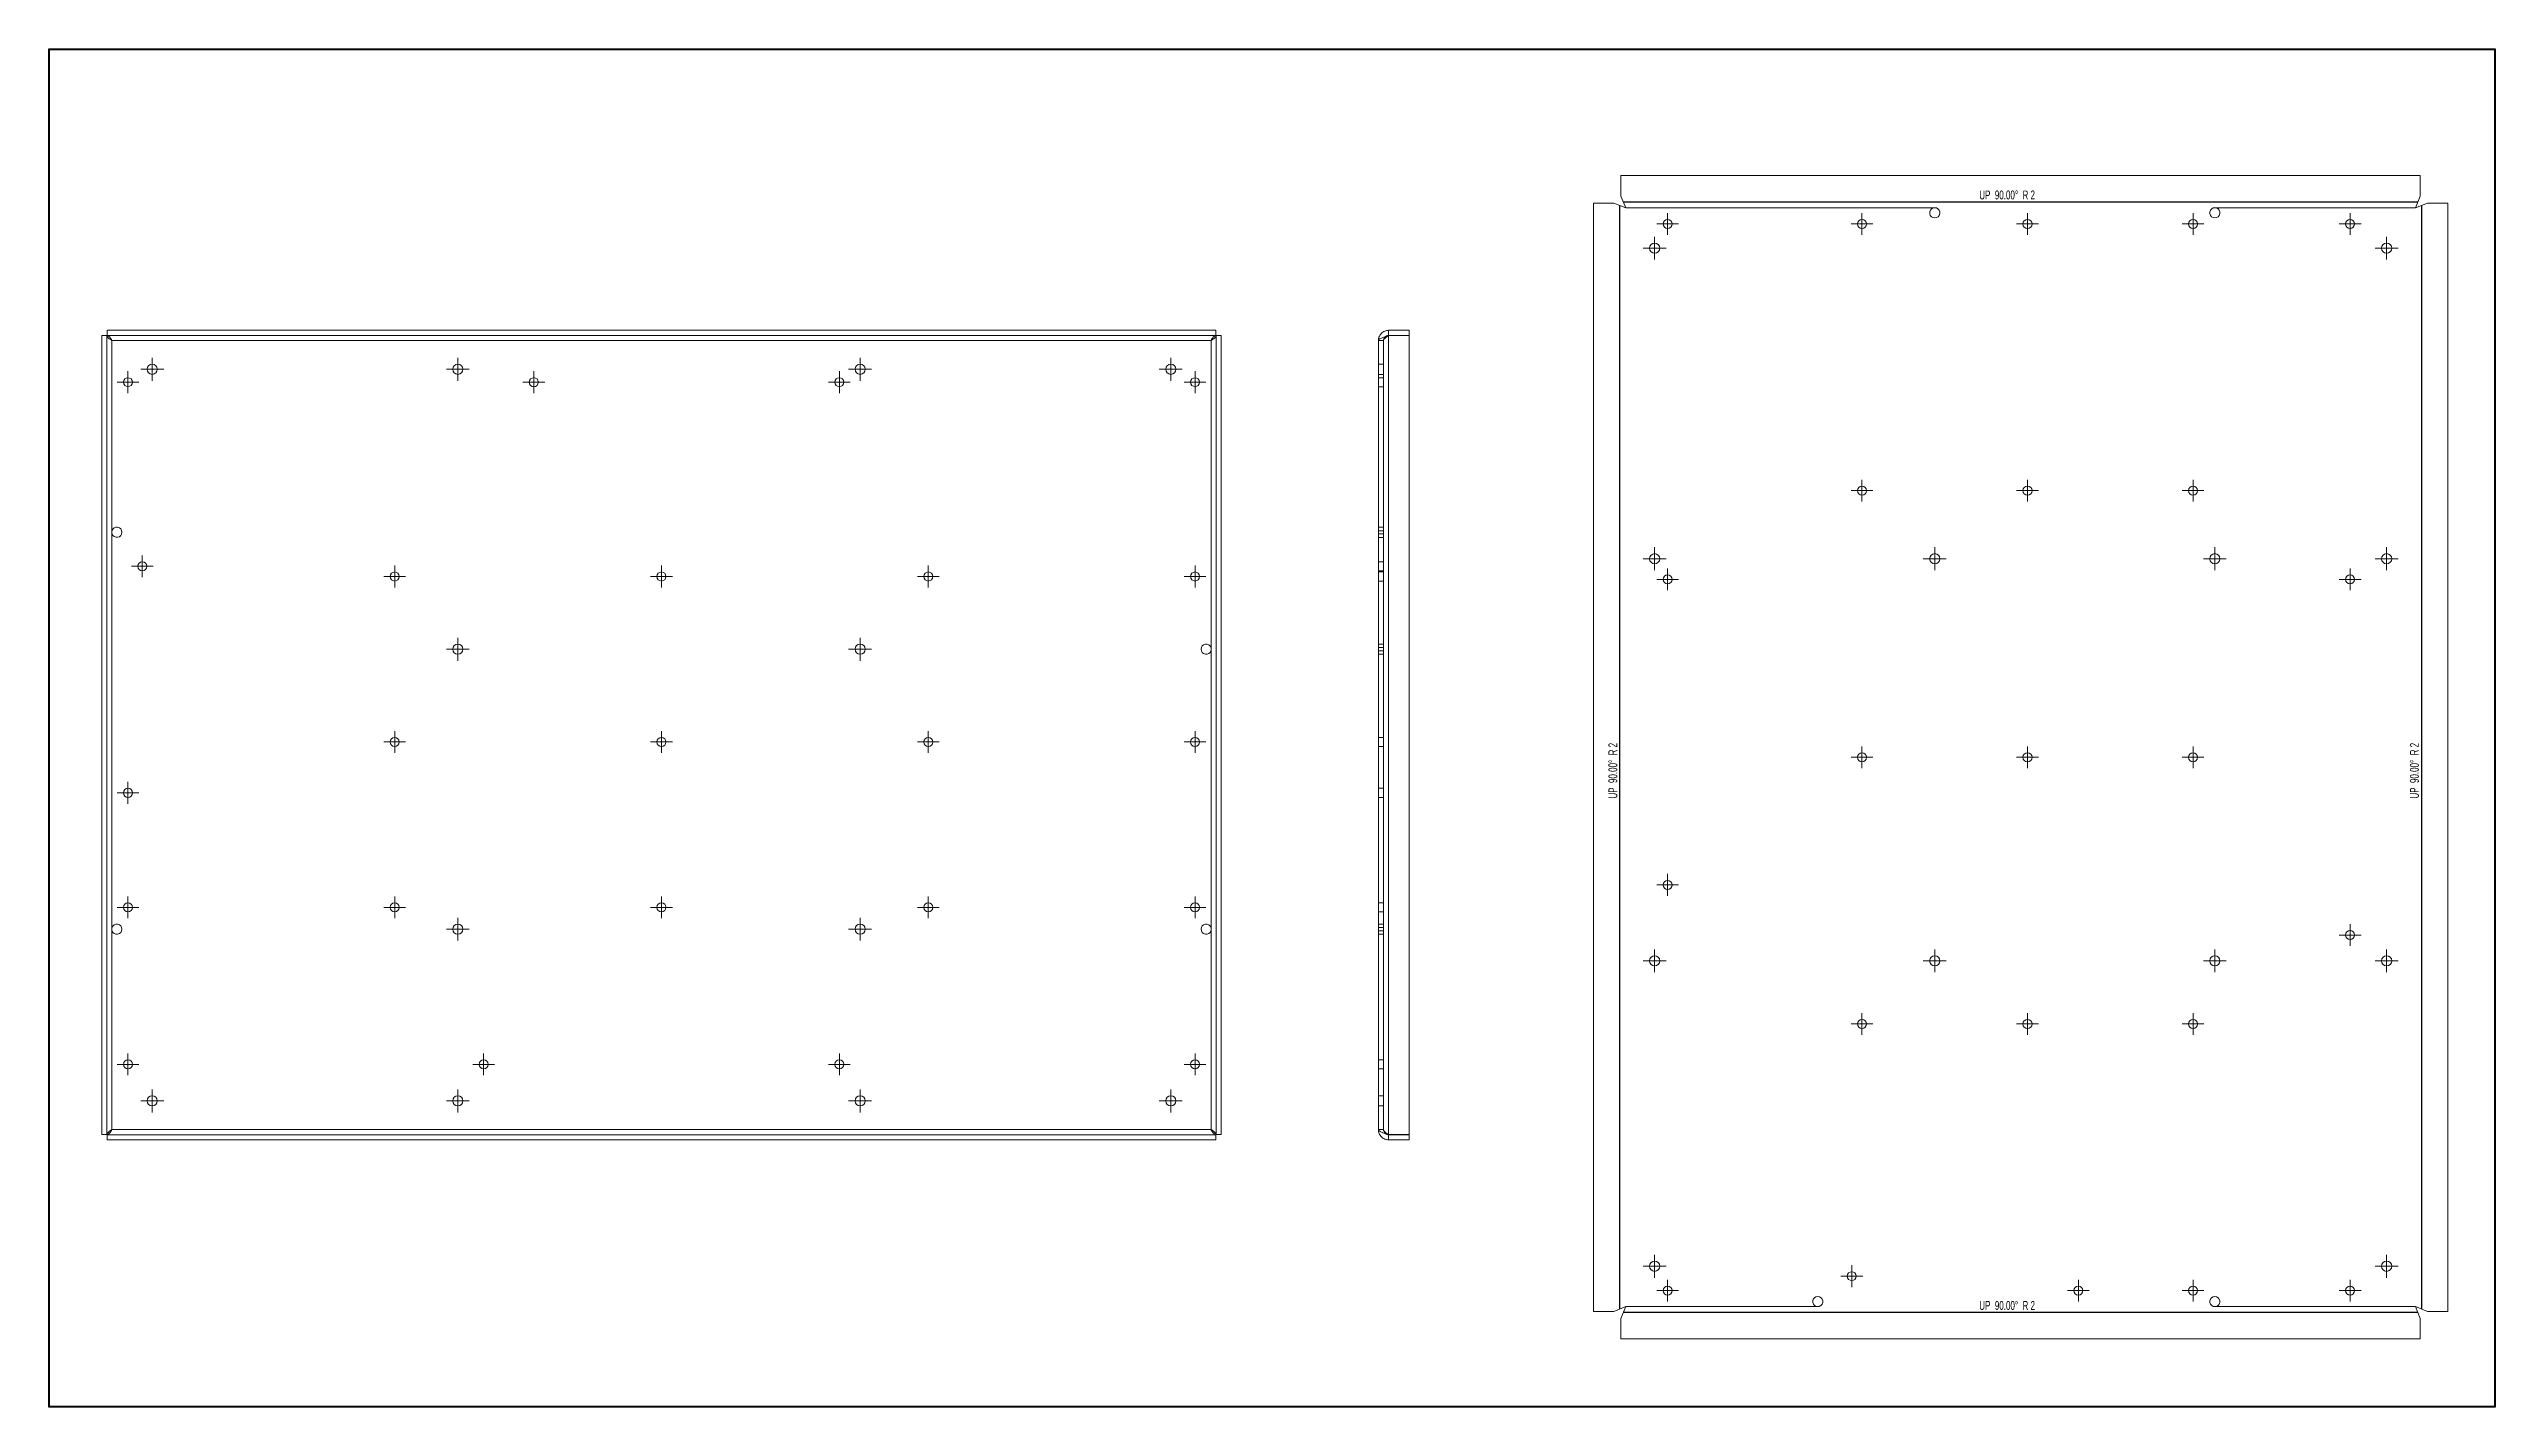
# Model space of a CAD drawing. Header units: millimetres. Extents: x 88 to 1049, y 65 to 599.
import ezdxf
from ezdxf.lldxf.tags import DXFTag

# ---------------------------------------------------------------- set-up
doc = ezdxf.new("R2010")
doc.units = ezdxf.units.MM
doc.header["$LTSCALE"] = 5
doc.styles.add('SLDTEXTSTYLE2', font='TXT', dxfattribs={"width": 0.671875})
tags = doc.linetypes.add('CENTERX2', pattern=[20.32, 12.7, -2.54, 2.54, -2.54]).pattern_tags.tags
tags[10:11] = [DXFTag(74, 4), DXFTag(75, 0), DXFTag(340, '0'), DXFTag(46, 1.0), DXFTag(50, 0.0), DXFTag(44, 0.0), DXFTag(45, 0.0)]
tags[8:9] = [DXFTag(74, 4), DXFTag(75, 0), DXFTag(340, '0'), DXFTag(46, 1.0), DXFTag(50, 0.0), DXFTag(44, 0.0), DXFTag(45, 0.0)]
tags[6:7] = [DXFTag(74, 4), DXFTag(75, 0), DXFTag(340, '0'), DXFTag(46, 1.0), DXFTag(50, 0.0), DXFTag(44, 0.0), DXFTag(45, 0.0)]
tags[4:5] = [DXFTag(74, 4), DXFTag(75, 0), DXFTag(340, '0'), DXFTag(46, 1.0), DXFTag(50, 0.0), DXFTag(44, 0.0), DXFTag(45, 0.0)]
tags = doc.linetypes.add('HIDDEN', pattern=[1.905, 1.27, -0.635]).pattern_tags.tags
tags[6:7] = [DXFTag(74, 4), DXFTag(75, 0), DXFTag(340, '0'), DXFTag(46, 1.0), DXFTag(50, 0.0), DXFTag(44, 0.0), DXFTag(45, 0.0)]
tags[4:5] = [DXFTag(74, 4), DXFTag(75, 0), DXFTag(340, '0'), DXFTag(46, 1.0), DXFTag(50, 0.0), DXFTag(44, 0.0), DXFTag(45, 0.0)]

msp = doc.modelspace()

# ---------------------------------------------------------------- texts
at = {"color": 7, "linetype": 'Continuous', "lineweight": 0, "ltscale": 5, "char_height": 3.5, "attachment_point": 1, "style": 'SLDTEXTSTYLE2'}
for insert in [(846.47, 543.38), (846.47, 107.06)]:
    msp.add_mtext('UP  90.00%%d  R 2 ', dxfattribs=dict(at, insert=insert))
at = {"color": 7, "linetype": 'Continuous', "lineweight": 0, "ltscale": 5, "char_height": 3.5, "attachment_point": 1, "rotation": 90, "style": 'SLDTEXTSTYLE2'}
for insert in [(700.82, 304.46), (1015.59, 304.46)]:
    msp.add_mtext('UP  90.00%%d  R 2 ', dxfattribs=dict(at, insert=insert))

# ---------------------------------------------------------------- blocks, each defined once
blk = doc.blocks.new('SW_CENTERMARKSYMBOL_0')
at = {"color": 0, "linetype": 'Continuous', "lineweight": 0, "ltscale": 5}
for p, q in [((-2.5, 0), (-4.275, 0)), ((0, 0), (-2.5, 0)), ((0, 2.5), (0, 4.275)), ((0, 0), (0, 2.5)), ((0, 0), (0, -2.5)), ((0, 0), (2.5, 0)), ((2.5, 0), (4.275, 0)), ((0, -2.5), (0, -4.275))]:
    blk.add_line(p, q, dxfattribs=at)
blk = doc.blocks.new('SW_CENTERMARKSYMBOL_1')
at = {"color": 0, "linetype": 'Continuous', "lineweight": 0, "ltscale": 5}
for p, q in [((-2.5, 0), (-4.275, 0)), ((0, 0), (-2.5, 0)), ((0, 2.5), (0, 4.275)), ((0, 0), (0, 2.5)), ((0, 0), (0, -2.5)), ((0, 0), (2.5, 0)), ((2.5, 0), (4.275, 0)), ((0, -2.5), (0, -4.275))]:
    blk.add_line(p, q, dxfattribs=at)
blk = doc.blocks.new('SW_CENTERMARKSYMBOL_2')
at = {"color": 0, "linetype": 'Continuous', "lineweight": 0, "ltscale": 5}
for p, q in [((-2.5, 0), (-4.275, 0)), ((0, 0), (-2.5, 0)), ((0, 2.5), (0, 4.275)), ((0, 0), (0, 2.5)), ((0, 0), (0, -2.5)), ((0, 0), (2.5, 0)), ((2.5, 0), (4.275, 0)), ((0, -2.5), (0, -4.275))]:
    blk.add_line(p, q, dxfattribs=at)
blk = doc.blocks.new('SW_CENTERMARKSYMBOL_3')
at = {"color": 0, "linetype": 'Continuous', "lineweight": 0, "ltscale": 5}
for p, q in [((-2.5, 0), (-4.275, 0)), ((0, 0), (-2.5, 0)), ((0, 2.5), (0, 4.275)), ((0, 0), (0, 2.5)), ((0, 0), (0, -2.5)), ((0, 0), (2.5, 0)), ((2.5, 0), (4.275, 0)), ((0, -2.5), (0, -4.275))]:
    blk.add_line(p, q, dxfattribs=at)
blk = doc.blocks.new('SW_CENTERMARKSYMBOL_4')
at = {"color": 0, "linetype": 'Continuous', "lineweight": 0, "ltscale": 5}
for p, q in [((-2.5, 0), (-4.275, 0)), ((0, 0), (-2.5, 0)), ((0, 2.5), (0, 4.275)), ((0, 0), (0, 2.5)), ((0, 0), (0, -2.5)), ((0, 0), (2.5, 0)), ((2.5, 0), (4.275, 0)), ((0, -2.5), (0, -4.275))]:
    blk.add_line(p, q, dxfattribs=at)
blk = doc.blocks.new('SW_CENTERMARKSYMBOL_5')
at = {"color": 0, "linetype": 'Continuous', "lineweight": 0, "ltscale": 5}
for p, q in [((-2.5, 0), (-4.275, 0)), ((0, 0), (-2.5, 0)), ((0, 2.5), (0, 4.275)), ((0, 0), (0, 2.5)), ((0, 0), (0, -2.5)), ((0, 0), (2.5, 0)), ((2.5, 0), (4.275, 0)), ((0, -2.5), (0, -4.275))]:
    blk.add_line(p, q, dxfattribs=at)
blk = doc.blocks.new('SW_CENTERMARKSYMBOL_6')
at = {"color": 0, "linetype": 'Continuous', "lineweight": 0, "ltscale": 5}
for p, q in [((-2.5, 0), (-4.275, 0)), ((0, 0), (-2.5, 0)), ((0, 2.5), (0, 4.275)), ((0, 0), (0, 2.5)), ((0, 0), (0, -2.5)), ((0, 0), (2.5, 0)), ((2.5, 0), (4.275, 0)), ((0, -2.5), (0, -4.275))]:
    blk.add_line(p, q, dxfattribs=at)
blk = doc.blocks.new('SW_CENTERMARKSYMBOL_7')
at = {"color": 0, "linetype": 'Continuous', "lineweight": 0, "ltscale": 5}
for p, q in [((-2.5, 0), (-4.275, 0)), ((0, 0), (-2.5, 0)), ((0, 2.5), (0, 4.275)), ((0, 0), (0, 2.5)), ((0, 0), (0, -2.5)), ((0, 0), (2.5, 0)), ((2.5, 0), (4.275, 0)), ((0, -2.5), (0, -4.275))]:
    blk.add_line(p, q, dxfattribs=at)
blk = doc.blocks.new('SW_CENTERMARKSYMBOL_8')
at = {"color": 0, "linetype": 'Continuous', "lineweight": 0, "ltscale": 5}
for p, q in [((-2.5, 0), (-4.275, 0)), ((0, 0), (-2.5, 0)), ((0, 2.5), (0, 4.275)), ((0, 0), (0, 2.5)), ((0, 0), (0, -2.5)), ((0, 0), (2.5, 0)), ((2.5, 0), (4.275, 0)), ((0, -2.5), (0, -4.275))]:
    blk.add_line(p, q, dxfattribs=at)
blk = doc.blocks.new('SW_CENTERMARKSYMBOL_9')
at = {"color": 0, "linetype": 'Continuous', "lineweight": 0, "ltscale": 5}
for p, q in [((-2.5, 0), (-4.275, 0)), ((0, 0), (-2.5, 0)), ((0, 2.5), (0, 4.275)), ((0, 0), (0, 2.5)), ((0, 0), (0, -2.5)), ((0, 0), (2.5, 0)), ((2.5, 0), (4.275, 0)), ((0, -2.5), (0, -4.275))]:
    blk.add_line(p, q, dxfattribs=at)
blk = doc.blocks.new('SW_CENTERMARKSYMBOL_10')
at = {"color": 0, "linetype": 'Continuous', "lineweight": 0, "ltscale": 5}
for p, q in [((-2.5, 0), (-4.275, 0)), ((0, 0), (-2.5, 0)), ((0, 2.5), (0, 4.275)), ((0, 0), (0, 2.5)), ((0, 0), (0, -2.5)), ((0, 0), (2.5, 0)), ((2.5, 0), (4.275, 0)), ((0, -2.5), (0, -4.275))]:
    blk.add_line(p, q, dxfattribs=at)
blk = doc.blocks.new('SW_CENTERMARKSYMBOL_11')
at = {"color": 0, "linetype": 'Continuous', "lineweight": 0, "ltscale": 5}
for p, q in [((-2.5, 0), (-4.275, 0)), ((0, 0), (-2.5, 0)), ((0, 2.5), (0, 4.275)), ((0, 0), (0, 2.5)), ((0, 0), (0, -2.5)), ((0, 0), (2.5, 0)), ((2.5, 0), (4.275, 0)), ((0, -2.5), (0, -4.275))]:
    blk.add_line(p, q, dxfattribs=at)
blk = doc.blocks.new('SW_CENTERMARKSYMBOL_12')
at = {"color": 0, "linetype": 'Continuous', "lineweight": 0, "ltscale": 5}
for p, q in [((-2.5, 0), (-4.275, 0)), ((0, 0), (-2.5, 0)), ((0, 2.5), (0, 4.275)), ((0, 0), (0, 2.5)), ((0, 0), (0, -2.5)), ((0, 0), (2.5, 0)), ((2.5, 0), (4.275, 0)), ((0, -2.5), (0, -4.275))]:
    blk.add_line(p, q, dxfattribs=at)
blk = doc.blocks.new('SW_CENTERMARKSYMBOL_13')
at = {"color": 0, "linetype": 'Continuous', "lineweight": 0, "ltscale": 5}
for p, q in [((-2.5, 0), (-4.275, 0)), ((0, 0), (-2.5, 0)), ((0, 2.5), (0, 4.275)), ((0, 0), (0, 2.5)), ((0, 0), (0, -2.5)), ((0, 0), (2.5, 0)), ((2.5, 0), (4.275, 0)), ((0, -2.5), (0, -4.275))]:
    blk.add_line(p, q, dxfattribs=at)
blk = doc.blocks.new('SW_CENTERMARKSYMBOL_14')
at = {"color": 0, "linetype": 'Continuous', "lineweight": 0, "ltscale": 5}
for p, q in [((-2.5, 0), (-4.275, 0)), ((0, 0), (-2.5, 0)), ((0, 2.5), (0, 4.275)), ((0, 0), (0, 2.5)), ((0, 0), (0, -2.5)), ((0, 0), (2.5, 0)), ((2.5, 0), (4.275, 0)), ((0, -2.5), (0, -4.275))]:
    blk.add_line(p, q, dxfattribs=at)
blk = doc.blocks.new('SW_CENTERMARKSYMBOL_15')
at = {"color": 0, "linetype": 'Continuous', "lineweight": 0, "ltscale": 5}
for p, q in [((-2.5, 0), (-4.275, 0)), ((0, 0), (-2.5, 0)), ((0, 2.5), (0, 4.275)), ((0, 0), (0, 2.5)), ((0, 0), (0, -2.5)), ((0, 0), (2.5, 0)), ((2.5, 0), (4.275, 0)), ((0, -2.5), (0, -4.275))]:
    blk.add_line(p, q, dxfattribs=at)
blk = doc.blocks.new('SW_CENTERMARKSYMBOL_16')
at = {"color": 0, "linetype": 'Continuous', "lineweight": 0, "ltscale": 5}
for p, q in [((-2.5, 0), (-4.275, 0)), ((0, 0), (-2.5, 0)), ((0, 2.5), (0, 4.275)), ((0, 0), (0, 2.5)), ((0, 0), (0, -2.5)), ((0, 0), (2.5, 0)), ((2.5, 0), (4.275, 0)), ((0, -2.5), (0, -4.275))]:
    blk.add_line(p, q, dxfattribs=at)
blk = doc.blocks.new('SW_CENTERMARKSYMBOL_17')
at = {"color": 0, "linetype": 'Continuous', "lineweight": 0, "ltscale": 5}
for p, q in [((-2.5, 0), (-4.275, 0)), ((0, 0), (-2.5, 0)), ((0, 2.5), (0, 4.275)), ((0, 0), (0, 2.5)), ((0, 0), (0, -2.5)), ((0, 0), (2.5, 0)), ((2.5, 0), (4.275, 0)), ((0, -2.5), (0, -4.275))]:
    blk.add_line(p, q, dxfattribs=at)
blk = doc.blocks.new('SW_CENTERMARKSYMBOL_18')
at = {"color": 0, "linetype": 'Continuous', "lineweight": 0, "ltscale": 5}
for p, q in [((-2.5, 0), (-4.275, 0)), ((0, 0), (-2.5, 0)), ((0, 2.5), (0, 4.275)), ((0, 0), (0, 2.5)), ((0, 0), (0, -2.5)), ((0, 0), (2.5, 0)), ((2.5, 0), (4.275, 0)), ((0, -2.5), (0, -4.275))]:
    blk.add_line(p, q, dxfattribs=at)
blk = doc.blocks.new('SW_CENTERMARKSYMBOL_19')
at = {"color": 0, "linetype": 'Continuous', "lineweight": 0, "ltscale": 5}
for p, q in [((-2.5, 0), (-4.275, 0)), ((0, 0), (-2.5, 0)), ((0, 2.5), (0, 4.275)), ((0, 0), (0, 2.5)), ((0, 0), (0, -2.5)), ((0, 0), (2.5, 0)), ((2.5, 0), (4.275, 0)), ((0, -2.5), (0, -4.275))]:
    blk.add_line(p, q, dxfattribs=at)
blk = doc.blocks.new('SW_CENTERMARKSYMBOL_20')
at = {"color": 0, "linetype": 'Continuous', "lineweight": 0, "ltscale": 5}
for p, q in [((-2.5, 0), (-4.275, 0)), ((0, 0), (-2.5, 0)), ((0, 2.5), (0, 4.275)), ((0, 0), (0, 2.5)), ((0, 0), (0, -2.5)), ((0, 0), (2.5, 0)), ((2.5, 0), (4.275, 0)), ((0, -2.5), (0, -4.275))]:
    blk.add_line(p, q, dxfattribs=at)
blk = doc.blocks.new('SW_CENTERMARKSYMBOL_21')
at = {"color": 0, "linetype": 'Continuous', "lineweight": 0, "ltscale": 5}
for p, q in [((-2.5, 0), (-4.275, 0)), ((0, 0), (-2.5, 0)), ((0, 2.5), (0, 4.275)), ((0, 0), (0, 2.5)), ((0, 0), (0, -2.5)), ((0, 0), (2.5, 0)), ((2.5, 0), (4.275, 0)), ((0, -2.5), (0, -4.275))]:
    blk.add_line(p, q, dxfattribs=at)
blk = doc.blocks.new('SW_CENTERMARKSYMBOL_22')
at = {"color": 0, "linetype": 'Continuous', "lineweight": 0, "ltscale": 5}
for p, q in [((-2.5, 0), (-4.5, 0)), ((0, 0), (-2.5, 0)), ((0, 2.5), (0, 4.5)), ((0, 0), (0, 2.5)), ((0, 0), (0, -2.5)), ((0, 0), (2.5, 0)), ((2.5, 0), (4.5, 0)), ((0, -2.5), (0, -4.5))]:
    blk.add_line(p, q, dxfattribs=at)
blk = doc.blocks.new('SW_CENTERMARKSYMBOL_23')
at = {"color": 0, "linetype": 'Continuous', "lineweight": 0, "ltscale": 5}
for p, q in [((-2.5, 0), (-4.5, 0)), ((0, 0), (-2.5, 0)), ((0, 2.5), (0, 4.5)), ((0, 0), (0, 2.5)), ((0, 0), (0, -2.5)), ((0, 0), (2.5, 0)), ((2.5, 0), (4.5, 0)), ((0, -2.5), (0, -4.5))]:
    blk.add_line(p, q, dxfattribs=at)
blk = doc.blocks.new('SW_CENTERMARKSYMBOL_24')
at = {"color": 0, "linetype": 'Continuous', "lineweight": 0, "ltscale": 5}
for p, q in [((-2.5, 0), (-4.5, 0)), ((0, 0), (-2.5, 0)), ((0, 2.5), (0, 4.5)), ((0, 0), (0, 2.5)), ((0, 0), (0, -2.5)), ((0, 0), (2.5, 0)), ((2.5, 0), (4.5, 0)), ((0, -2.5), (0, -4.5))]:
    blk.add_line(p, q, dxfattribs=at)
blk = doc.blocks.new('SW_CENTERMARKSYMBOL_25')
at = {"color": 0, "linetype": 'Continuous', "lineweight": 0, "ltscale": 5}
for p, q in [((-2.5, 0), (-4.5, 0)), ((0, 0), (-2.5, 0)), ((0, 2.5), (0, 4.5)), ((0, 0), (0, 2.5)), ((0, 0), (0, -2.5)), ((0, 0), (2.5, 0)), ((2.5, 0), (4.5, 0)), ((0, -2.5), (0, -4.5))]:
    blk.add_line(p, q, dxfattribs=at)
blk = doc.blocks.new('SW_CENTERMARKSYMBOL_26')
at = {"color": 0, "linetype": 'Continuous', "lineweight": 0, "ltscale": 5}
for p, q in [((-2.5, 0), (-4.5, 0)), ((0, 0), (-2.5, 0)), ((0, 2.5), (0, 4.5)), ((0, 0), (0, 2.5)), ((0, 0), (0, -2.5)), ((0, 0), (2.5, 0)), ((2.5, 0), (4.5, 0)), ((0, -2.5), (0, -4.5))]:
    blk.add_line(p, q, dxfattribs=at)
blk = doc.blocks.new('SW_CENTERMARKSYMBOL_27')
at = {"color": 0, "linetype": 'Continuous', "lineweight": 0, "ltscale": 5}
for p, q in [((-2.5, 0), (-4.5, 0)), ((0, 0), (-2.5, 0)), ((0, 2.5), (0, 4.5)), ((0, 0), (0, 2.5)), ((0, 0), (0, -2.5)), ((0, 0), (2.5, 0)), ((2.5, 0), (4.5, 0)), ((0, -2.5), (0, -4.5))]:
    blk.add_line(p, q, dxfattribs=at)
blk = doc.blocks.new('SW_CENTERMARKSYMBOL_28')
at = {"color": 0, "linetype": 'Continuous', "lineweight": 0, "ltscale": 5}
for p, q in [((-2.5, 0), (-4.5, 0)), ((0, 0), (-2.5, 0)), ((0, 2.5), (0, 4.5)), ((0, 0), (0, 2.5)), ((0, 0), (0, -2.5)), ((0, 0), (2.5, 0)), ((2.5, 0), (4.5, 0)), ((0, -2.5), (0, -4.5))]:
    blk.add_line(p, q, dxfattribs=at)
blk = doc.blocks.new('SW_CENTERMARKSYMBOL_29')
at = {"color": 0, "linetype": 'Continuous', "lineweight": 0, "ltscale": 5}
for p, q in [((-2.5, 0), (-4.5, 0)), ((0, 0), (-2.5, 0)), ((0, 2.5), (0, 4.5)), ((0, 0), (0, 2.5)), ((0, 0), (0, -2.5)), ((0, 0), (2.5, 0)), ((2.5, 0), (4.5, 0)), ((0, -2.5), (0, -4.5))]:
    blk.add_line(p, q, dxfattribs=at)
blk = doc.blocks.new('SW_CENTERMARKSYMBOL_30')
at = {"color": 0, "linetype": 'Continuous', "lineweight": 0, "ltscale": 5}
for p, q in [((-2.5, 0), (-4.5, 0)), ((0, 0), (-2.5, 0)), ((0, 2.5), (0, 4.5)), ((0, 0), (0, 2.5)), ((0, 0), (0, -2.5)), ((0, 0), (2.5, 0)), ((2.5, 0), (4.5, 0)), ((0, -2.5), (0, -4.5))]:
    blk.add_line(p, q, dxfattribs=at)
blk = doc.blocks.new('SW_CENTERMARKSYMBOL_31')
at = {"color": 0, "linetype": 'Continuous', "lineweight": 0, "ltscale": 5}
for p, q in [((-2.5, 0), (-4.5, 0)), ((0, 0), (-2.5, 0)), ((0, 2.5), (0, 4.5)), ((0, 0), (0, 2.5)), ((0, 0), (0, -2.5)), ((0, 0), (2.5, 0)), ((2.5, 0), (4.5, 0)), ((0, -2.5), (0, -4.5))]:
    blk.add_line(p, q, dxfattribs=at)
blk = doc.blocks.new('SW_CENTERMARKSYMBOL_32')
at = {"color": 0, "linetype": 'Continuous', "lineweight": 0, "ltscale": 5}
for p, q in [((-2.5, 0), (-4.5, 0)), ((0, 0), (-2.5, 0)), ((0, 2.5), (0, 4.5)), ((0, 0), (0, 2.5)), ((0, 0), (0, -2.5)), ((0, 0), (2.5, 0)), ((2.5, 0), (4.5, 0)), ((0, -2.5), (0, -4.5))]:
    blk.add_line(p, q, dxfattribs=at)
blk = doc.blocks.new('SW_CENTERMARKSYMBOL_33')
at = {"color": 0, "linetype": 'Continuous', "lineweight": 0, "ltscale": 5}
for p, q in [((-2.5, 0), (-4.5, 0)), ((0, 0), (-2.5, 0)), ((0, 2.5), (0, 4.5)), ((0, 0), (0, 2.5)), ((0, 0), (0, -2.5)), ((0, 0), (2.5, 0)), ((2.5, 0), (4.5, 0)), ((0, -2.5), (0, -4.5))]:
    blk.add_line(p, q, dxfattribs=at)
blk = doc.blocks.new('SW_CENTERMARKSYMBOL_34')
at = {"color": 0, "linetype": 'Continuous', "lineweight": 0, "ltscale": 5}
for p, q in [((-2.5, 0), (-4.275, 0)), ((0, 0), (-2.5, 0)), ((0, 2.5), (0, 4.275)), ((0, 0), (0, 2.5)), ((0, 0), (0, -2.5)), ((0, 0), (2.5, 0)), ((2.5, 0), (4.275, 0)), ((0, -2.5), (0, -4.275))]:
    blk.add_line(p, q, dxfattribs=at)
blk = doc.blocks.new('SW_CENTERMARKSYMBOL_35')
at = {"color": 0, "linetype": 'Continuous', "lineweight": 0, "ltscale": 5}
for p, q in [((-2.5, 0), (-4.275, 0)), ((0, 0), (-2.5, 0)), ((0, 2.5), (0, 4.275)), ((0, 0), (0, 2.5)), ((0, 0), (0, -2.5)), ((0, 0), (2.5, 0)), ((2.5, 0), (4.275, 0)), ((0, -2.5), (0, -4.275))]:
    blk.add_line(p, q, dxfattribs=at)
blk = doc.blocks.new('SW_CENTERMARKSYMBOL_36')
at = {"color": 0, "linetype": 'Continuous', "lineweight": 0, "ltscale": 5}
for p, q in [((-2.5, 0), (-4.275, 0)), ((0, 0), (-2.5, 0)), ((0, 2.5), (0, 4.275)), ((0, 0), (0, 2.5)), ((0, 0), (0, -2.5)), ((0, 0), (2.5, 0)), ((2.5, 0), (4.275, 0)), ((0, -2.5), (0, -4.275))]:
    blk.add_line(p, q, dxfattribs=at)
blk = doc.blocks.new('SW_CENTERMARKSYMBOL_37')
at = {"color": 0, "linetype": 'Continuous', "lineweight": 0, "ltscale": 5}
for p, q in [((-2.5, 0), (-4.275, 0)), ((0, 0), (-2.5, 0)), ((0, 2.5), (0, 4.275)), ((0, 0), (0, 2.5)), ((0, 0), (0, -2.5)), ((0, 0), (2.5, 0)), ((2.5, 0), (4.275, 0)), ((0, -2.5), (0, -4.275))]:
    blk.add_line(p, q, dxfattribs=at)
blk = doc.blocks.new('SW_CENTERMARKSYMBOL_38')
at = {"color": 0, "linetype": 'Continuous', "lineweight": 0, "ltscale": 5}
for p, q in [((-2.5, 0), (-4.275, 0)), ((0, 0), (-2.5, 0)), ((0, 2.5), (0, 4.275)), ((0, 0), (0, 2.5)), ((0, 0), (0, -2.5)), ((0, 0), (2.5, 0)), ((2.5, 0), (4.275, 0)), ((0, -2.5), (0, -4.275))]:
    blk.add_line(p, q, dxfattribs=at)
blk = doc.blocks.new('SW_CENTERMARKSYMBOL_39')
at = {"color": 0, "linetype": 'Continuous', "lineweight": 0, "ltscale": 5}
for p, q in [((-2.5, 0), (-4.275, 0)), ((0, 0), (-2.5, 0)), ((0, 2.5), (0, 4.275)), ((0, 0), (0, 2.5)), ((0, 0), (0, -2.5)), ((0, 0), (2.5, 0)), ((2.5, 0), (4.275, 0)), ((0, -2.5), (0, -4.275))]:
    blk.add_line(p, q, dxfattribs=at)
blk = doc.blocks.new('SW_CENTERMARKSYMBOL_40')
at = {"color": 0, "linetype": 'Continuous', "lineweight": 0, "ltscale": 5}
for p, q in [((-2.5, 0), (-4.275, 0)), ((0, 0), (-2.5, 0)), ((0, 2.5), (0, 4.275)), ((0, 0), (0, 2.5)), ((0, 0), (0, -2.5)), ((0, 0), (2.5, 0)), ((2.5, 0), (4.275, 0)), ((0, -2.5), (0, -4.275))]:
    blk.add_line(p, q, dxfattribs=at)
blk = doc.blocks.new('SW_CENTERMARKSYMBOL_41')
at = {"color": 0, "linetype": 'Continuous', "lineweight": 0, "ltscale": 5}
for p, q in [((-2.5, 0), (-4.275, 0)), ((0, 0), (-2.5, 0)), ((0, 2.5), (0, 4.275)), ((0, 0), (0, 2.5)), ((0, 0), (0, -2.5)), ((0, 0), (2.5, 0)), ((2.5, 0), (4.275, 0)), ((0, -2.5), (0, -4.275))]:
    blk.add_line(p, q, dxfattribs=at)
blk = doc.blocks.new('SW_CENTERMARKSYMBOL_42')
at = {"color": 0, "linetype": 'Continuous', "lineweight": 0, "ltscale": 5}
for p, q in [((-2.5, 0), (-4.275, 0)), ((0, 0), (-2.5, 0)), ((0, 2.5), (0, 4.275)), ((0, 0), (0, 2.5)), ((0, 0), (0, -2.5)), ((0, 0), (2.5, 0)), ((2.5, 0), (4.275, 0)), ((0, -2.5), (0, -4.275))]:
    blk.add_line(p, q, dxfattribs=at)
blk = doc.blocks.new('SW_CENTERMARKSYMBOL_43')
at = {"color": 0, "linetype": 'Continuous', "lineweight": 0, "ltscale": 5}
for p, q in [((-2.5, 0), (-4.275, 0)), ((0, 0), (-2.5, 0)), ((0, 2.5), (0, 4.275)), ((0, 0), (0, 2.5)), ((0, 0), (0, -2.5)), ((0, 0), (2.5, 0)), ((2.5, 0), (4.275, 0)), ((0, -2.5), (0, -4.275))]:
    blk.add_line(p, q, dxfattribs=at)
blk = doc.blocks.new('SW_CENTERMARKSYMBOL_44')
at = {"color": 0, "linetype": 'Continuous', "lineweight": 0, "ltscale": 5}
for p, q in [((-2.5, 0), (-4.275, 0)), ((0, 0), (-2.5, 0)), ((0, 2.5), (0, 4.275)), ((0, 0), (0, 2.5)), ((0, 0), (0, -2.5)), ((0, 0), (2.5, 0)), ((2.5, 0), (4.275, 0)), ((0, -2.5), (0, -4.275))]:
    blk.add_line(p, q, dxfattribs=at)
blk = doc.blocks.new('SW_CENTERMARKSYMBOL_45')
at = {"color": 0, "linetype": 'Continuous', "lineweight": 0, "ltscale": 5}
for p, q in [((-2.5, 0), (-4.275, 0)), ((0, 0), (-2.5, 0)), ((0, 2.5), (0, 4.275)), ((0, 0), (0, 2.5)), ((0, 0), (0, -2.5)), ((0, 0), (2.5, 0)), ((2.5, 0), (4.275, 0)), ((0, -2.5), (0, -4.275))]:
    blk.add_line(p, q, dxfattribs=at)
blk = doc.blocks.new('SW_CENTERMARKSYMBOL_46')
at = {"color": 0, "linetype": 'Continuous', "lineweight": 0, "ltscale": 5}
for p, q in [((-2.5, 0), (-4.275, 0)), ((0, 0), (-2.5, 0)), ((0, 2.5), (0, 4.275)), ((0, 0), (0, 2.5)), ((0, 0), (0, -2.5)), ((0, 0), (2.5, 0)), ((2.5, 0), (4.275, 0)), ((0, -2.5), (0, -4.275))]:
    blk.add_line(p, q, dxfattribs=at)
blk = doc.blocks.new('SW_CENTERMARKSYMBOL_47')
at = {"color": 0, "linetype": 'Continuous', "lineweight": 0, "ltscale": 5}
for p, q in [((-2.5, 0), (-4.275, 0)), ((0, 0), (-2.5, 0)), ((0, 2.5), (0, 4.275)), ((0, 0), (0, 2.5)), ((0, 0), (0, -2.5)), ((0, 0), (2.5, 0)), ((2.5, 0), (4.275, 0)), ((0, -2.5), (0, -4.275))]:
    blk.add_line(p, q, dxfattribs=at)
blk = doc.blocks.new('SW_CENTERMARKSYMBOL_48')
at = {"color": 0, "linetype": 'Continuous', "lineweight": 0, "ltscale": 5}
for p, q in [((-2.5, 0), (-4.275, 0)), ((0, 0), (-2.5, 0)), ((0, 2.5), (0, 4.275)), ((0, 0), (0, 2.5)), ((0, 0), (0, -2.5)), ((0, 0), (2.5, 0)), ((2.5, 0), (4.275, 0)), ((0, -2.5), (0, -4.275))]:
    blk.add_line(p, q, dxfattribs=at)
blk = doc.blocks.new('SW_CENTERMARKSYMBOL_49')
at = {"color": 0, "linetype": 'Continuous', "lineweight": 0, "ltscale": 5}
for p, q in [((-2.5, 0), (-4.275, 0)), ((0, 0), (-2.5, 0)), ((0, 2.5), (0, 4.275)), ((0, 0), (0, 2.5)), ((0, 0), (0, -2.5)), ((0, 0), (2.5, 0)), ((2.5, 0), (4.275, 0)), ((0, -2.5), (0, -4.275))]:
    blk.add_line(p, q, dxfattribs=at)
blk = doc.blocks.new('SW_CENTERMARKSYMBOL_50')
at = {"color": 0, "linetype": 'Continuous', "lineweight": 0, "ltscale": 5}
for p, q in [((-2.5, 0), (-4.275, 0)), ((0, 0), (-2.5, 0)), ((0, 2.5), (0, 4.275)), ((0, 0), (0, 2.5)), ((0, 0), (0, -2.5)), ((0, 0), (2.5, 0)), ((2.5, 0), (4.275, 0)), ((0, -2.5), (0, -4.275))]:
    blk.add_line(p, q, dxfattribs=at)
blk = doc.blocks.new('SW_CENTERMARKSYMBOL_51')
at = {"color": 0, "linetype": 'Continuous', "lineweight": 0, "ltscale": 5}
for p, q in [((-2.5, 0), (-4.275, 0)), ((0, 0), (-2.5, 0)), ((0, 2.5), (0, 4.275)), ((0, 0), (0, 2.5)), ((0, 0), (0, -2.5)), ((0, 0), (2.5, 0)), ((2.5, 0), (4.275, 0)), ((0, -2.5), (0, -4.275))]:
    blk.add_line(p, q, dxfattribs=at)
blk = doc.blocks.new('SW_CENTERMARKSYMBOL_52')
at = {"color": 0, "linetype": 'Continuous', "lineweight": 0, "ltscale": 5}
for p, q in [((-2.5, 0), (-4.275, 0)), ((0, 0), (-2.5, 0)), ((0, 2.5), (0, 4.275)), ((0, 0), (0, 2.5)), ((0, 0), (0, -2.5)), ((0, 0), (2.5, 0)), ((2.5, 0), (4.275, 0)), ((0, -2.5), (0, -4.275))]:
    blk.add_line(p, q, dxfattribs=at)
blk = doc.blocks.new('SW_CENTERMARKSYMBOL_53')
at = {"color": 0, "linetype": 'Continuous', "lineweight": 0, "ltscale": 5}
for p, q in [((-2.5, 0), (-4.275, 0)), ((0, 0), (-2.5, 0)), ((0, 2.5), (0, 4.275)), ((0, 0), (0, 2.5)), ((0, 0), (0, -2.5)), ((0, 0), (2.5, 0)), ((2.5, 0), (4.275, 0)), ((0, -2.5), (0, -4.275))]:
    blk.add_line(p, q, dxfattribs=at)
blk = doc.blocks.new('SW_CENTERMARKSYMBOL_54')
at = {"color": 0, "linetype": 'Continuous', "lineweight": 0, "ltscale": 5}
for p, q in [((-2.5, 0), (-4.275, 0)), ((0, 0), (-2.5, 0)), ((0, 2.5), (0, 4.275)), ((0, 0), (0, 2.5)), ((0, 0), (0, -2.5)), ((0, 0), (2.5, 0)), ((2.5, 0), (4.275, 0)), ((0, -2.5), (0, -4.275))]:
    blk.add_line(p, q, dxfattribs=at)
blk = doc.blocks.new('SW_CENTERMARKSYMBOL_55')
at = {"color": 0, "linetype": 'Continuous', "lineweight": 0, "ltscale": 5}
for p, q in [((-2.5, 0), (-4.275, 0)), ((0, 0), (-2.5, 0)), ((0, 2.5), (0, 4.275)), ((0, 0), (0, 2.5)), ((0, 0), (0, -2.5)), ((0, 0), (2.5, 0)), ((2.5, 0), (4.275, 0)), ((0, -2.5), (0, -4.275))]:
    blk.add_line(p, q, dxfattribs=at)
blk = doc.blocks.new('SW_CENTERMARKSYMBOL_56')
at = {"color": 0, "linetype": 'Continuous', "lineweight": 0, "ltscale": 5}
for p, q in [((-2.5, 0), (-4.275, 0)), ((0, 0), (-2.5, 0)), ((0, 2.5), (0, 4.275)), ((0, 0), (0, 2.5)), ((0, 0), (0, -2.5)), ((0, 0), (2.5, 0)), ((2.5, 0), (4.275, 0)), ((0, -2.5), (0, -4.275))]:
    blk.add_line(p, q, dxfattribs=at)
blk = doc.blocks.new('SW_CENTERMARKSYMBOL_57')
at = {"color": 0, "linetype": 'Continuous', "lineweight": 0, "ltscale": 5}
for p, q in [((-2.5, 0), (-4.5, 0)), ((0, 0), (-2.5, 0)), ((0, 2.5), (0, 4.5)), ((0, 0), (0, 2.5)), ((0, 0), (0, -2.5)), ((0, 0), (2.5, 0)), ((2.5, 0), (4.5, 0)), ((0, -2.5), (0, -4.5))]:
    blk.add_line(p, q, dxfattribs=at)
blk = doc.blocks.new('SW_CENTERMARKSYMBOL_58')
at = {"color": 0, "linetype": 'Continuous', "lineweight": 0, "ltscale": 5}
for p, q in [((-2.5, 0), (-4.5, 0)), ((0, 0), (-2.5, 0)), ((0, 2.5), (0, 4.5)), ((0, 0), (0, 2.5)), ((0, 0), (0, -2.5)), ((0, 0), (2.5, 0)), ((2.5, 0), (4.5, 0)), ((0, -2.5), (0, -4.5))]:
    blk.add_line(p, q, dxfattribs=at)
blk = doc.blocks.new('SW_CENTERMARKSYMBOL_59')
at = {"color": 0, "linetype": 'Continuous', "lineweight": 0, "ltscale": 5}
for p, q in [((-2.5, 0), (-4.5, 0)), ((0, 0), (-2.5, 0)), ((0, 2.5), (0, 4.5)), ((0, 0), (0, 2.5)), ((0, 0), (0, -2.5)), ((0, 0), (2.5, 0)), ((2.5, 0), (4.5, 0)), ((0, -2.5), (0, -4.5))]:
    blk.add_line(p, q, dxfattribs=at)
blk = doc.blocks.new('SW_CENTERMARKSYMBOL_60')
at = {"color": 0, "linetype": 'Continuous', "lineweight": 0, "ltscale": 5}
for p, q in [((-2.5, 0), (-4.5, 0)), ((0, 0), (-2.5, 0)), ((0, 2.5), (0, 4.5)), ((0, 0), (0, 2.5)), ((0, 0), (0, -2.5)), ((0, 0), (2.5, 0)), ((2.5, 0), (4.5, 0)), ((0, -2.5), (0, -4.5))]:
    blk.add_line(p, q, dxfattribs=at)
blk = doc.blocks.new('SW_CENTERMARKSYMBOL_61')
at = {"color": 0, "linetype": 'Continuous', "lineweight": 0, "ltscale": 5}
for p, q in [((-2.5, 0), (-4.5, 0)), ((0, 0), (-2.5, 0)), ((0, 2.5), (0, 4.5)), ((0, 0), (0, 2.5)), ((0, 0), (0, -2.5)), ((0, 0), (2.5, 0)), ((2.5, 0), (4.5, 0)), ((0, -2.5), (0, -4.5))]:
    blk.add_line(p, q, dxfattribs=at)
blk = doc.blocks.new('SW_CENTERMARKSYMBOL_62')
at = {"color": 0, "linetype": 'Continuous', "lineweight": 0, "ltscale": 5}
for p, q in [((-2.5, 0), (-4.5, 0)), ((0, 0), (-2.5, 0)), ((0, 2.5), (0, 4.5)), ((0, 0), (0, 2.5)), ((0, 0), (0, -2.5)), ((0, 0), (2.5, 0)), ((2.5, 0), (4.5, 0)), ((0, -2.5), (0, -4.5))]:
    blk.add_line(p, q, dxfattribs=at)
blk = doc.blocks.new('SW_CENTERMARKSYMBOL_63')
at = {"color": 0, "linetype": 'Continuous', "lineweight": 0, "ltscale": 5}
for p, q in [((-2.5, 0), (-4.5, 0)), ((0, 0), (-2.5, 0)), ((0, 2.5), (0, 4.5)), ((0, 0), (0, 2.5)), ((0, 0), (0, -2.5)), ((0, 0), (2.5, 0)), ((2.5, 0), (4.5, 0)), ((0, -2.5), (0, -4.5))]:
    blk.add_line(p, q, dxfattribs=at)
blk = doc.blocks.new('SW_CENTERMARKSYMBOL_64')
at = {"color": 0, "linetype": 'Continuous', "lineweight": 0, "ltscale": 5}
for p, q in [((-2.5, 0), (-4.5, 0)), ((0, 0), (-2.5, 0)), ((0, 2.5), (0, 4.5)), ((0, 0), (0, 2.5)), ((0, 0), (0, -2.5)), ((0, 0), (2.5, 0)), ((2.5, 0), (4.5, 0)), ((0, -2.5), (0, -4.5))]:
    blk.add_line(p, q, dxfattribs=at)
blk = doc.blocks.new('SW_CENTERMARKSYMBOL_65')
at = {"color": 0, "linetype": 'Continuous', "lineweight": 0, "ltscale": 5}
for p, q in [((-2.5, 0), (-4.5, 0)), ((0, 0), (-2.5, 0)), ((0, 2.5), (0, 4.5)), ((0, 0), (0, 2.5)), ((0, 0), (0, -2.5)), ((0, 0), (2.5, 0)), ((2.5, 0), (4.5, 0)), ((0, -2.5), (0, -4.5))]:
    blk.add_line(p, q, dxfattribs=at)
blk = doc.blocks.new('SW_CENTERMARKSYMBOL_66')
at = {"color": 0, "linetype": 'Continuous', "lineweight": 0, "ltscale": 5}
for p, q in [((-2.5, 0), (-4.5, 0)), ((0, 0), (-2.5, 0)), ((0, 2.5), (0, 4.5)), ((0, 0), (0, 2.5)), ((0, 0), (0, -2.5)), ((0, 0), (2.5, 0)), ((2.5, 0), (4.5, 0)), ((0, -2.5), (0, -4.5))]:
    blk.add_line(p, q, dxfattribs=at)
blk = doc.blocks.new('SW_CENTERMARKSYMBOL_67')
at = {"color": 0, "linetype": 'Continuous', "lineweight": 0, "ltscale": 5}
for p, q in [((-2.5, 0), (-4.5, 0)), ((0, 0), (-2.5, 0)), ((0, 2.5), (0, 4.5)), ((0, 0), (0, 2.5)), ((0, 0), (0, -2.5)), ((0, 0), (2.5, 0)), ((2.5, 0), (4.5, 0)), ((0, -2.5), (0, -4.5))]:
    blk.add_line(p, q, dxfattribs=at)
blk = doc.blocks.new('SW_CENTERMARKSYMBOL_68')
at = {"color": 0, "linetype": 'Continuous', "lineweight": 0, "ltscale": 5}
for p, q in [((-2.5, 0), (-4.5, 0)), ((0, 0), (-2.5, 0)), ((0, 2.5), (0, 4.5)), ((0, 0), (0, 2.5)), ((0, 0), (0, -2.5)), ((0, 0), (2.5, 0)), ((2.5, 0), (4.5, 0)), ((0, -2.5), (0, -4.5))]:
    blk.add_line(p, q, dxfattribs=at)
blk = doc.blocks.new('SW_CENTERMARKSYMBOL_69')
at = {"color": 0, "linetype": 'Continuous', "lineweight": 0, "ltscale": 5}
for p, q in [((-2.5, 0), (-4.275, 0)), ((0, 0), (-2.5, 0)), ((0, 2.5), (0, 4.275)), ((0, 0), (0, 2.5)), ((0, 0), (0, -2.5)), ((0, 0), (2.5, 0)), ((2.5, 0), (4.275, 0)), ((0, -2.5), (0, -4.275))]:
    blk.add_line(p, q, dxfattribs=at)
blk = doc.blocks.new('SW_CENTERMARKSYMBOL_70')
at = {"color": 0, "linetype": 'Continuous', "lineweight": 0, "ltscale": 5}
for p, q in [((-2.5, 0), (-4.275, 0)), ((0, 0), (-2.5, 0)), ((0, 2.5), (0, 4.275)), ((0, 0), (0, 2.5)), ((0, 0), (0, -2.5)), ((0, 0), (2.5, 0)), ((2.5, 0), (4.275, 0)), ((0, -2.5), (0, -4.275))]:
    blk.add_line(p, q, dxfattribs=at)
blk = doc.blocks.new('SW_CENTERMARKSYMBOL_71')
at = {"color": 0, "linetype": 'Continuous', "lineweight": 0, "ltscale": 5}
for p, q in [((-2.5, 0), (-4.275, 0)), ((0, 0), (-2.5, 0)), ((0, 2.5), (0, 4.275)), ((0, 0), (0, 2.5)), ((0, 0), (0, -2.5)), ((0, 0), (2.5, 0)), ((2.5, 0), (4.275, 0)), ((0, -2.5), (0, -4.275))]:
    blk.add_line(p, q, dxfattribs=at)
blk = doc.blocks.new('SW_CENTERMARKSYMBOL_72')
at = {"color": 0, "linetype": 'Continuous', "lineweight": 0, "ltscale": 5}
for p, q in [((-2.5, 0), (-4.275, 0)), ((0, 0), (-2.5, 0)), ((0, 2.5), (0, 4.275)), ((0, 0), (0, 2.5)), ((0, 0), (0, -2.5)), ((0, 0), (2.5, 0)), ((2.5, 0), (4.275, 0)), ((0, -2.5), (0, -4.275))]:
    blk.add_line(p, q, dxfattribs=at)
blk = doc.blocks.new('SW_CENTERMARKSYMBOL_73')
at = {"color": 0, "linetype": 'Continuous', "lineweight": 0, "ltscale": 5}
for p, q in [((-2.5, 0), (-4.275, 0)), ((0, 0), (-2.5, 0)), ((0, 2.5), (0, 4.275)), ((0, 0), (0, 2.5)), ((0, 0), (0, -2.5)), ((0, 0), (2.5, 0)), ((2.5, 0), (4.275, 0)), ((0, -2.5), (0, -4.275))]:
    blk.add_line(p, q, dxfattribs=at)
blk = doc.blocks.new('SW_CENTERMARKSYMBOL_74')
at = {"color": 0, "linetype": 'Continuous', "lineweight": 0, "ltscale": 5}
for p, q in [((-2.5, 0), (-4.275, 0)), ((0, 0), (-2.5, 0)), ((0, 2.5), (0, 4.275)), ((0, 0), (0, 2.5)), ((0, 0), (0, -2.5)), ((0, 0), (2.5, 0)), ((2.5, 0), (4.275, 0)), ((0, -2.5), (0, -4.275))]:
    blk.add_line(p, q, dxfattribs=at)
blk = doc.blocks.new('SW_CENTERMARKSYMBOL_75')
at = {"color": 0, "linetype": 'Continuous', "lineweight": 0, "ltscale": 5}
for p, q in [((-2.5, 0), (-4.275, 0)), ((0, 0), (-2.5, 0)), ((0, 2.5), (0, 4.275)), ((0, 0), (0, 2.5)), ((0, 0), (0, -2.5)), ((0, 0), (2.5, 0)), ((2.5, 0), (4.275, 0)), ((0, -2.5), (0, -4.275))]:
    blk.add_line(p, q, dxfattribs=at)
blk = doc.blocks.new('SW_CENTERMARKSYMBOL_76')
at = {"color": 0, "linetype": 'Continuous', "lineweight": 0, "ltscale": 5}
for p, q in [((-2.5, 0), (-4.275, 0)), ((0, 0), (-2.5, 0)), ((0, 2.5), (0, 4.275)), ((0, 0), (0, 2.5)), ((0, 0), (0, -2.5)), ((0, 0), (2.5, 0)), ((2.5, 0), (4.275, 0)), ((0, -2.5), (0, -4.275))]:
    blk.add_line(p, q, dxfattribs=at)
blk = doc.blocks.new('SW_CENTERMARKSYMBOL_77')
at = {"color": 0, "linetype": 'Continuous', "lineweight": 0, "ltscale": 5}
for p, q in [((-2.5, 0), (-4.275, 0)), ((0, 0), (-2.5, 0)), ((0, 2.5), (0, 4.275)), ((0, 0), (0, 2.5)), ((0, 0), (0, -2.5)), ((0, 0), (2.5, 0)), ((2.5, 0), (4.275, 0)), ((0, -2.5), (0, -4.275))]:
    blk.add_line(p, q, dxfattribs=at)
blk = doc.blocks.new('SW_CENTERMARKSYMBOL_78')
at = {"color": 0, "linetype": 'Continuous', "lineweight": 0, "ltscale": 5}
for p, q in [((-2.5, 0), (-4.275, 0)), ((0, 0), (-2.5, 0)), ((0, 2.5), (0, 4.275)), ((0, 0), (0, 2.5)), ((0, 0), (0, -2.5)), ((0, 0), (2.5, 0)), ((2.5, 0), (4.275, 0)), ((0, -2.5), (0, -4.275))]:
    blk.add_line(p, q, dxfattribs=at)
blk = doc.blocks.new('SW_CENTERMARKSYMBOL_79')
at = {"color": 0, "linetype": 'Continuous', "lineweight": 0, "ltscale": 5}
for p, q in [((-2.5, 0), (-4.275, 0)), ((0, 0), (-2.5, 0)), ((0, 2.5), (0, 4.275)), ((0, 0), (0, 2.5)), ((0, 0), (0, -2.5)), ((0, 0), (2.5, 0)), ((2.5, 0), (4.275, 0)), ((0, -2.5), (0, -4.275))]:
    blk.add_line(p, q, dxfattribs=at)
blk = doc.blocks.new('SW_CENTERMARKSYMBOL_80')
at = {"color": 0, "linetype": 'Continuous', "lineweight": 0, "ltscale": 5}
for p, q in [((-2.5, 0), (-4.275, 0)), ((0, 0), (-2.5, 0)), ((0, 2.5), (0, 4.275)), ((0, 0), (0, 2.5)), ((0, 0), (0, -2.5)), ((0, 0), (2.5, 0)), ((2.5, 0), (4.275, 0)), ((0, -2.5), (0, -4.275))]:
    blk.add_line(p, q, dxfattribs=at)
blk = doc.blocks.new('SW_CENTERMARKSYMBOL_81')
at = {"color": 0, "linetype": 'Continuous', "lineweight": 0, "ltscale": 5}
for p, q in [((-2.5, 0), (-4.275, 0)), ((0, 0), (-2.5, 0)), ((0, 2.5), (0, 4.275)), ((0, 0), (0, 2.5)), ((0, 0), (0, -2.5)), ((0, 0), (2.5, 0)), ((2.5, 0), (4.275, 0)), ((0, -2.5), (0, -4.275))]:
    blk.add_line(p, q, dxfattribs=at)
blk = doc.blocks.new('SW_CENTERMARKSYMBOL_82')
at = {"color": 0, "linetype": 'Continuous', "lineweight": 0, "ltscale": 5}
for p, q in [((-2.5, 0), (-4.275, 0)), ((0, 0), (-2.5, 0)), ((0, 2.5), (0, 4.275)), ((0, 0), (0, 2.5)), ((0, 0), (0, -2.5)), ((0, 0), (2.5, 0)), ((2.5, 0), (4.275, 0)), ((0, -2.5), (0, -4.275))]:
    blk.add_line(p, q, dxfattribs=at)
blk = doc.blocks.new('SW_CENTERMARKSYMBOL_83')
at = {"color": 0, "linetype": 'Continuous', "lineweight": 0, "ltscale": 5}
for p, q in [((-2.5, 0), (-4.275, 0)), ((0, 0), (-2.5, 0)), ((0, 2.5), (0, 4.275)), ((0, 0), (0, 2.5)), ((0, 0), (0, -2.5)), ((0, 0), (2.5, 0)), ((2.5, 0), (4.275, 0)), ((0, -2.5), (0, -4.275))]:
    blk.add_line(p, q, dxfattribs=at)
blk = doc.blocks.new('SW_CENTERMARKSYMBOL_84')
at = {"color": 0, "linetype": 'Continuous', "lineweight": 0, "ltscale": 5}
for p, q in [((-2.5, 0), (-4.275, 0)), ((0, 0), (-2.5, 0)), ((0, 2.5), (0, 4.275)), ((0, 0), (0, 2.5)), ((0, 0), (0, -2.5)), ((0, 0), (2.5, 0)), ((2.5, 0), (4.275, 0)), ((0, -2.5), (0, -4.275))]:
    blk.add_line(p, q, dxfattribs=at)
blk = doc.blocks.new('SW_CENTERMARKSYMBOL_85')
at = {"color": 0, "linetype": 'Continuous', "lineweight": 0, "ltscale": 5}
for p, q in [((-2.5, 0), (-4.275, 0)), ((0, 0), (-2.5, 0)), ((0, 2.5), (0, 4.275)), ((0, 0), (0, 2.5)), ((0, 0), (0, -2.5)), ((0, 0), (2.5, 0)), ((2.5, 0), (4.275, 0)), ((0, -2.5), (0, -4.275))]:
    blk.add_line(p, q, dxfattribs=at)
blk = doc.blocks.new('SW_CENTERMARKSYMBOL_86')
at = {"color": 0, "linetype": 'Continuous', "lineweight": 0, "ltscale": 5}
for p, q in [((-2.5, 0), (-4.275, 0)), ((0, 0), (-2.5, 0)), ((0, 2.5), (0, 4.275)), ((0, 0), (0, 2.5)), ((0, 0), (0, -2.5)), ((0, 0), (2.5, 0)), ((2.5, 0), (4.275, 0)), ((0, -2.5), (0, -4.275))]:
    blk.add_line(p, q, dxfattribs=at)
blk = doc.blocks.new('SW_CENTERMARKSYMBOL_87')
at = {"color": 0, "linetype": 'Continuous', "lineweight": 0, "ltscale": 5}
for p, q in [((-2.5, 0), (-4.275, 0)), ((0, 0), (-2.5, 0)), ((0, 2.5), (0, 4.275)), ((0, 0), (0, 2.5)), ((0, 0), (0, -2.5)), ((0, 0), (2.5, 0)), ((2.5, 0), (4.275, 0)), ((0, -2.5), (0, -4.275))]:
    blk.add_line(p, q, dxfattribs=at)
blk = doc.blocks.new('SW_CENTERMARKSYMBOL_88')
at = {"color": 0, "linetype": 'Continuous', "lineweight": 0, "ltscale": 5}
for p, q in [((-2.5, 0), (-4.275, 0)), ((0, 0), (-2.5, 0)), ((0, 2.5), (0, 4.275)), ((0, 0), (0, 2.5)), ((0, 0), (0, -2.5)), ((0, 0), (2.5, 0)), ((2.5, 0), (4.275, 0)), ((0, -2.5), (0, -4.275))]:
    blk.add_line(p, q, dxfattribs=at)
blk = doc.blocks.new('SW_CENTERMARKSYMBOL_89')
at = {"color": 0, "linetype": 'Continuous', "lineweight": 0, "ltscale": 5}
for p, q in [((-2.5, 0), (-4.275, 0)), ((0, 0), (-2.5, 0)), ((0, 2.5), (0, 4.275)), ((0, 0), (0, 2.5)), ((0, 0), (0, -2.5)), ((0, 0), (2.5, 0)), ((2.5, 0), (4.275, 0)), ((0, -2.5), (0, -4.275))]:
    blk.add_line(p, q, dxfattribs=at)
blk = doc.blocks.new('SW_CENTERMARKSYMBOL_90')
at = {"color": 0, "linetype": 'Continuous', "lineweight": 0, "ltscale": 5}
for p, q in [((-2.5, 0), (-4.275, 0)), ((0, 0), (-2.5, 0)), ((0, 2.5), (0, 4.275)), ((0, 0), (0, 2.5)), ((0, 0), (0, -2.5)), ((0, 0), (2.5, 0)), ((2.5, 0), (4.275, 0)), ((0, -2.5), (0, -4.275))]:
    blk.add_line(p, q, dxfattribs=at)
blk = doc.blocks.new('SW_CENTERMARKSYMBOL_91')
at = {"color": 0, "linetype": 'Continuous', "lineweight": 0, "ltscale": 5}
for p, q in [((-2.5, 0), (-4.275, 0)), ((0, 0), (-2.5, 0)), ((0, 2.5), (0, 4.275)), ((0, 0), (0, 2.5)), ((0, 0), (0, -2.5)), ((0, 0), (2.5, 0)), ((2.5, 0), (4.275, 0)), ((0, -2.5), (0, -4.275))]:
    blk.add_line(p, q, dxfattribs=at)
blk = doc.blocks.new('SW_CENTERMARKSYMBOL_92')
at = {"color": 0, "linetype": 'Continuous', "lineweight": 0, "ltscale": 5}
for p, q in [((-2.5, 0), (-4.5, 0)), ((0, 0), (-2.5, 0)), ((0, 2.5), (0, 4.5)), ((0, 0), (0, 2.5)), ((0, 0), (0, -2.5)), ((0, 0), (2.5, 0)), ((2.5, 0), (4.5, 0)), ((0, -2.5), (0, -4.5))]:
    blk.add_line(p, q, dxfattribs=at)
blk = doc.blocks.new('SW_CENTERMARKSYMBOL_93')
at = {"color": 0, "linetype": 'Continuous', "lineweight": 0, "ltscale": 5}
for p, q in [((-2.5, 0), (-4.5, 0)), ((0, 0), (-2.5, 0)), ((0, 2.5), (0, 4.5)), ((0, 0), (0, 2.5)), ((0, 0), (0, -2.5)), ((0, 0), (2.5, 0)), ((2.5, 0), (4.5, 0)), ((0, -2.5), (0, -4.5))]:
    blk.add_line(p, q, dxfattribs=at)
blk = doc.blocks.new('SW_CENTERMARKSYMBOL_94')
at = {"color": 0, "linetype": 'Continuous', "lineweight": 0, "ltscale": 5}
for p, q in [((-2.5, 0), (-4.5, 0)), ((0, 0), (-2.5, 0)), ((0, 2.5), (0, 4.5)), ((0, 0), (0, 2.5)), ((0, 0), (0, -2.5)), ((0, 0), (2.5, 0)), ((2.5, 0), (4.5, 0)), ((0, -2.5), (0, -4.5))]:
    blk.add_line(p, q, dxfattribs=at)
blk = doc.blocks.new('SW_CENTERMARKSYMBOL_95')
at = {"color": 0, "linetype": 'Continuous', "lineweight": 0, "ltscale": 5}
for p, q in [((-2.5, 0), (-4.5, 0)), ((0, 0), (-2.5, 0)), ((0, 2.5), (0, 4.5)), ((0, 0), (0, 2.5)), ((0, 0), (0, -2.5)), ((0, 0), (2.5, 0)), ((2.5, 0), (4.5, 0)), ((0, -2.5), (0, -4.5))]:
    blk.add_line(p, q, dxfattribs=at)
blk = doc.blocks.new('SW_CENTERMARKSYMBOL_96')
at = {"color": 0, "linetype": 'Continuous', "lineweight": 0, "ltscale": 5}
for p, q in [((-2.5, 0), (-4.5, 0)), ((0, 0), (-2.5, 0)), ((0, 2.5), (0, 4.5)), ((0, 0), (0, 2.5)), ((0, 0), (0, -2.5)), ((0, 0), (2.5, 0)), ((2.5, 0), (4.5, 0)), ((0, -2.5), (0, -4.5))]:
    blk.add_line(p, q, dxfattribs=at)
blk = doc.blocks.new('SW_CENTERMARKSYMBOL_97')
at = {"color": 0, "linetype": 'Continuous', "lineweight": 0, "ltscale": 5}
for p, q in [((-2.5, 0), (-4.5, 0)), ((0, 0), (-2.5, 0)), ((0, 2.5), (0, 4.5)), ((0, 0), (0, 2.5)), ((0, 0), (0, -2.5)), ((0, 0), (2.5, 0)), ((2.5, 0), (4.5, 0)), ((0, -2.5), (0, -4.5))]:
    blk.add_line(p, q, dxfattribs=at)
blk = doc.blocks.new('SW_CENTERMARKSYMBOL_98')
at = {"color": 0, "linetype": 'Continuous', "lineweight": 0, "ltscale": 5}
for p, q in [((-2.5, 0), (-4.5, 0)), ((0, 0), (-2.5, 0)), ((0, 2.5), (0, 4.5)), ((0, 0), (0, 2.5)), ((0, 0), (0, -2.5)), ((0, 0), (2.5, 0)), ((2.5, 0), (4.5, 0)), ((0, -2.5), (0, -4.5))]:
    blk.add_line(p, q, dxfattribs=at)
blk = doc.blocks.new('SW_CENTERMARKSYMBOL_99')
at = {"color": 0, "linetype": 'Continuous', "lineweight": 0, "ltscale": 5}
for p, q in [((-2.5, 0), (-4.5, 0)), ((0, 0), (-2.5, 0)), ((0, 2.5), (0, 4.5)), ((0, 0), (0, 2.5)), ((0, 0), (0, -2.5)), ((0, 0), (2.5, 0)), ((2.5, 0), (4.5, 0)), ((0, -2.5), (0, -4.5))]:
    blk.add_line(p, q, dxfattribs=at)
blk = doc.blocks.new('SW_CENTERMARKSYMBOL_100')
at = {"color": 0, "linetype": 'Continuous', "lineweight": 0, "ltscale": 5}
for p, q in [((-2.5, 0), (-4.5, 0)), ((0, 0), (-2.5, 0)), ((0, 2.5), (0, 4.5)), ((0, 0), (0, 2.5)), ((0, 0), (0, -2.5)), ((0, 0), (2.5, 0)), ((2.5, 0), (4.5, 0)), ((0, -2.5), (0, -4.5))]:
    blk.add_line(p, q, dxfattribs=at)
blk = doc.blocks.new('SW_CENTERMARKSYMBOL_101')
at = {"color": 0, "linetype": 'Continuous', "lineweight": 0, "ltscale": 5}
for p, q in [((-2.5, 0), (-4.5, 0)), ((0, 0), (-2.5, 0)), ((0, 2.5), (0, 4.5)), ((0, 0), (0, 2.5)), ((0, 0), (0, -2.5)), ((0, 0), (2.5, 0)), ((2.5, 0), (4.5, 0)), ((0, -2.5), (0, -4.5))]:
    blk.add_line(p, q, dxfattribs=at)
blk = doc.blocks.new('SW_CENTERMARKSYMBOL_102')
at = {"color": 0, "linetype": 'Continuous', "lineweight": 0, "ltscale": 5}
for p, q in [((-2.5, 0), (-4.5, 0)), ((0, 0), (-2.5, 0)), ((0, 2.5), (0, 4.5)), ((0, 0), (0, 2.5)), ((0, 0), (0, -2.5)), ((0, 0), (2.5, 0)), ((2.5, 0), (4.5, 0)), ((0, -2.5), (0, -4.5))]:
    blk.add_line(p, q, dxfattribs=at)
blk = doc.blocks.new('SW_CENTERMARKSYMBOL_103')
at = {"color": 0, "linetype": 'Continuous', "lineweight": 0, "ltscale": 5}
for p, q in [((-2.5, 0), (-4.5, 0)), ((0, 0), (-2.5, 0)), ((0, 2.5), (0, 4.5)), ((0, 0), (0, 2.5)), ((0, 0), (0, -2.5)), ((0, 0), (2.5, 0)), ((2.5, 0), (4.5, 0)), ((0, -2.5), (0, -4.5))]:
    blk.add_line(p, q, dxfattribs=at)
blk = doc.blocks.new('SW_CENTERMARKSYMBOL_104')
at = {"color": 0, "linetype": 'Continuous', "lineweight": 0, "ltscale": 5}
for p, q in [((-2.5, 0), (-4.275, 0)), ((0, 0), (-2.5, 0)), ((0, 2.5), (0, 4.275)), ((0, 0), (0, 2.5)), ((0, 0), (0, -2.5)), ((0, 0), (2.5, 0)), ((2.5, 0), (4.275, 0)), ((0, -2.5), (0, -4.275))]:
    blk.add_line(p, q, dxfattribs=at)

# ---------------------------------------------------------------- linework, layer by layer
at = {"color": 7, "linetype": 'Continuous', "lineweight": 15, "ltscale": 5}
for p, q in [((705.76, 541.22), (705.76, 549.22)), ((705.76, 549.22), (1019.68, 549.22)), ((1019.68, 541.22), (1019.68, 549.22)), ((694.98, 102.98), (694.98, 538.44)), ((702.98, 538.44), (694.98, 538.44)), ((707.69, 536.51), (702.98, 538.44)), ((705.76, 541.22), (707.69, 536.51)), ((1017.75, 536.51), (1019.68, 541.22)), ((1022.46, 538.44), (1017.75, 536.51)), ((1022.46, 538.44), (1030.46, 538.44)), ((1030.46, 538.44), (1030.46, 102.98)), ((707.69, 536.51), (829.61, 536.51)), ((707.69, 536.51), (828.36, 536.51)), ((938.36, 536.51), (1017.75, 536.51)), ((939.61, 536.51), (1017.75, 536.51)), ((109.17, 486.37), (111.17, 486.37)), ((109.17, 172.45), (109.17, 486.37)), ((111.17, 172.45), (111.17, 486.37)), ((111.24, 488.44), (546.7, 488.44)), ((111.24, 488.44), (111.24, 486.44)), ((111.24, 486.44), (546.7, 486.44)), ((113.17, 408.47), (113.17, 484.44)), ((113.17, 484.44), (544.77, 484.44)), ((113.17, 409.72), (113.17, 484.44)), ((544.77, 484.44), (544.77, 362.51)), ((544.77, 484.44), (544.77, 363.76)), ((546.7, 488.44), (546.7, 486.44)), ((546.77, 486.37), (546.77, 172.45)), ((548.77, 486.37), (546.77, 486.37)), ((548.77, 486.37), (548.77, 172.45)), ((610.53, 408.47), (610.53, 484.44)), ((610.53, 409.72), (610.53, 484.44)), ((614.53, 488.44), (614.53, 486.44)), ((614.53, 488.44), (622.53, 488.44)), ((614.53, 486.44), (622.53, 486.44)), ((614.53, 172.45), (614.53, 486.37)), ((614.53, 486.37), (622.53, 486.37)), ((622.53, 488.44), (622.53, 486.44)), ((622.53, 172.45), (622.53, 486.37)), ((113.17, 253.76), (113.17, 408.47)), ((610.53, 253.76), (610.53, 408.47)), ((544.77, 362.51), (544.77, 253.76)), ((113.17, 174.38), (113.17, 253.76)), ((113.17, 174.38), (113.17, 252.51)), ((544.77, 253.76), (544.77, 174.38)), ((544.77, 252.51), (544.77, 174.38)), ((610.53, 174.38), (610.53, 253.76)), ((610.53, 174.38), (610.53, 252.51)), ((544.77, 174.38), (113.17, 174.38)), ((109.17, 172.45), (111.17, 172.45)), ((111.24, 170.38), (111.24, 172.38)), ((546.7, 172.38), (111.24, 172.38)), ((546.7, 170.38), (111.24, 170.38)), ((546.7, 170.38), (546.7, 172.38)), ((548.77, 172.45), (546.77, 172.45)), ((614.53, 172.45), (622.53, 172.45)), ((614.53, 170.38), (614.53, 172.38)), ((614.53, 172.38), (622.53, 172.38)), ((614.53, 170.38), (622.53, 170.38)), ((622.53, 170.38), (622.53, 172.38)), ((702.98, 102.98), (694.98, 102.98)), ((702.98, 102.98), (707.69, 104.91)), ((707.69, 104.91), (705.76, 100.2)), ((705.76, 100.2), (705.76, 92.2)), ((783.65, 104.91), (707.69, 104.91)), ((782.4, 104.91), (707.69, 104.91)), ((1017.75, 104.91), (938.36, 104.91)), ((1017.75, 104.91), (939.61, 104.91)), ((1017.75, 104.91), (1022.46, 102.98)), ((1019.68, 100.2), (1017.75, 104.91)), ((1019.68, 100.2), (1019.68, 92.2)), ((1022.46, 102.98), (1030.46, 102.98)), ((1019.68, 92.2), (705.76, 92.2))]:
    msp.add_line(p, q, dxfattribs=at)
at = {"color": 7, "linetype": 'CENTERX2', "ltscale": 5}
for p, q in [((706.72, 538.87), (1018.71, 538.87)), ((705.33, 103.94), (705.33, 537.47)), ((1020.1, 537.47), (1020.1, 103.94)), ((1018.71, 102.55), (706.72, 102.55))]:
    msp.add_line(p, q, dxfattribs=at)
at = {"color": 7, "linetype": 'HIDDEN', "lineweight": 0, "ltscale": 5}
for p, q in [((612.53, 484.44), (610.53, 484.44)), ((612.53, 408.47), (612.53, 484.44)), ((612.53, 409.72), (612.53, 484.44)), ((612.53, 475.14), (610.53, 475.14)), ((610.53, 471.14), (612.53, 471.14)), ((612.53, 469.84), (610.53, 469.84)), ((610.53, 466.29), (612.53, 466.29)), ((612.53, 411.1), (610.53, 411.1)), ((610.53, 409.72), (612.53, 409.72)), ((612.53, 408.47), (610.53, 408.47)), ((610.53, 407.1), (612.53, 407.1)), ((612.53, 253.76), (612.53, 408.47)), ((612.53, 397.49), (610.53, 397.49)), ((610.53, 393.94), (612.53, 393.94)), ((612.53, 393.49), (610.53, 393.49)), ((610.53, 389.94), (612.53, 389.94)), ((612.53, 365.14), (610.53, 365.14)), ((612.53, 363.76), (610.53, 363.76)), ((610.53, 362.51), (612.53, 362.51)), ((610.53, 361.14), (612.53, 361.14)), ((612.53, 328.49), (610.53, 328.49)), ((610.53, 324.94), (612.53, 324.94)), ((612.53, 308.49), (610.53, 308.49)), ((610.53, 304.94), (612.53, 304.94)), ((612.53, 263.49), (610.53, 263.49)), ((610.53, 259.94), (612.53, 259.94)), ((612.53, 255.14), (610.53, 255.14)), ((610.53, 253.76), (612.53, 253.76)), ((612.53, 252.51), (610.53, 252.51)), ((610.53, 251.14), (612.53, 251.14)), ((612.53, 174.38), (612.53, 253.76)), ((612.53, 174.38), (612.53, 252.51)), ((612.53, 201.79), (610.53, 201.79)), ((610.53, 198.24), (612.53, 198.24)), ((612.53, 187.68), (610.53, 187.68)), ((610.53, 183.68), (612.53, 183.68)), ((612.53, 174.38), (610.53, 174.38))]:
    msp.add_line(p, q, dxfattribs=at)
for points in [[(88.4, 599.02), (1049.03, 599.02), (1049.03, 65.37), (88.4, 65.37)], [(88.6, 598.82), (1048.83, 598.82), (1048.83, 65.57), (88.6, 65.57)]]:
    msp.add_lwpolyline(points, close=True)
at = {"color": 7, "linetype": 'Continuous', "lineweight": 15, "ltscale": 25}
for centre, radius in [((724.06, 530.26), 1.77), ((800.41, 530.24), 1.77), ((865.41, 530.24), 1.78), ((930.41, 530.24), 1.78), ((992.11, 530.26), 1.77), ((718.99, 520.71), 2), ((1006.45, 520.71), 2), ((128.97, 473.14), 2), ((248.97, 473.14), 2), ((406.97, 473.14), 2), ((528.97, 473.14), 2), ((119.42, 468.07), 1.77), ((278.82, 468.07), 1.78), ((398.82, 468.07), 1.77), ((538.52, 468.07), 1.77), ((800.41, 425.47), 1.77), ((865.41, 425.47), 1.78), ((930.41, 425.47), 1.78), ((125.07, 395.72), 1.77), ((718.99, 398.71), 2), ((828.99, 398.71), 2), ((938.99, 398.71), 2), ((1006.45, 398.71), 2), ((224.19, 391.72), 1.77), ((328.96, 391.72), 1.77), ((433.73, 391.72), 1.77), ((538.5, 391.72), 1.77), ((724.06, 390.56), 1.77), ((992.11, 390.56), 1.77), ((248.97, 363.14), 2), ((406.97, 363.14), 2), ((224.19, 326.72), 1.77), ((328.96, 326.72), 1.77), ((433.73, 326.72), 1.77), ((538.5, 326.72), 1.77), ((800.41, 320.7), 1.77), ((865.41, 320.7), 1.78), ((930.41, 320.7), 1.78), ((119.42, 306.72), 1.78), ((724.06, 270.56), 1.77), ((119.42, 261.72), 1.77), ((224.19, 261.72), 1.77), ((328.96, 261.72), 1.77), ((433.73, 261.72), 1.77), ((538.5, 261.72), 1.77), ((248.97, 253.14), 2), ((406.97, 253.14), 2), ((992.11, 250.86), 1.77), ((718.99, 240.71), 2), ((828.99, 240.71), 2), ((938.99, 240.71), 2), ((1006.45, 240.71), 2), ((800.41, 215.93), 1.77), ((865.41, 215.93), 1.78), ((930.41, 215.93), 1.78), ((119.42, 200.02), 1.78), ((259.12, 200.02), 1.78), ((398.82, 200.02), 1.78), ((538.52, 200.02), 1.78), ((128.97, 185.68), 2), ((248.97, 185.68), 2), ((406.97, 185.68), 2), ((528.97, 185.68), 2), ((718.99, 120.71), 2), ((796.41, 116.81), 1.77), ((1006.45, 120.71), 2), ((724.06, 111.16), 1.77), ((885.41, 111.16), 1.78), ((930.41, 111.16), 1.78), ((992.11, 111.16), 1.77)]:
    msp.add_circle(centre, radius, dxfattribs=at)
for centre, start, end in [((828.99, 534.61), 108.19487, 71.80513), ((938.99, 534.61), 108.19487, 71.80513), ((115.07, 409.1), 198.19487, 161.80513), ((542.87, 363.14), 18.19487, 341.80513), ((115.07, 253.14), 198.19487, 161.80513), ((542.87, 253.14), 18.19487, 341.80513), ((783.03, 106.81), 288.19487, 251.80513), ((938.99, 106.81), 288.19487, 251.80513)]:
    msp.add_arc(centre, 2, start, end, dxfattribs=at)
at = {"color": 7, "linetype": 'Continuous', "lineweight": 15, "ltscale": 5}
for points, knots in [([(113.17, 484.44), (112.91, 484.6), (112.65, 484.76), (112.29, 485), (112.17, 485.08), (111.95, 485.24), (111.85, 485.32), (111.67, 485.48), (111.58, 485.56), (111.44, 485.72), (111.38, 485.8), (111.28, 485.96), (111.24, 486.04), (111.19, 486.2), (111.17, 486.28), (111.17, 486.37)], [0, 0, 0, 0, 0.25, 0.25, 0.375, 0.375, 0.5, 0.5, 0.625, 0.625, 0.75, 0.75, 0.875, 0.875, 1, 1, 1, 1]), ([(111.24, 486.44), (111.41, 486.44), (111.56, 486.38), (111.81, 486.23), (111.89, 486.17), (112.05, 486.03), (112.13, 485.94), (112.29, 485.76), (112.37, 485.66), (112.53, 485.44), (112.61, 485.32), (112.77, 485.08), (112.85, 484.96), (113.01, 484.7), (113.09, 484.57), (113.17, 484.44)], [0, 0, 0, 0, 0.25, 0.25, 0.375, 0.375, 0.5, 0.5, 0.625, 0.625, 0.75, 0.75, 0.875, 0.875, 1, 1, 1, 1]), ([(544.77, 484.44), (544.94, 484.7), (545.09, 484.96), (545.33, 485.32), (545.42, 485.44), (545.58, 485.65), (545.66, 485.76), (545.82, 485.94), (545.9, 486.03), (546.06, 486.17), (546.14, 486.23), (546.3, 486.33), (546.38, 486.37), (546.54, 486.42), (546.62, 486.44), (546.7, 486.44)], [0, 0, 0, 0, 0.25, 0.25, 0.375, 0.375, 0.5, 0.5, 0.625, 0.625, 0.75, 0.75, 0.875, 0.875, 1, 1, 1, 1]), ([(546.77, 486.37), (546.77, 486.2), (546.72, 486.05), (546.57, 485.8), (546.51, 485.72), (546.36, 485.56), (546.28, 485.48), (546.1, 485.32), (545.99, 485.24), (545.78, 485.08), (545.66, 485), (545.42, 484.84), (545.29, 484.76), (545.04, 484.6), (544.91, 484.52), (544.77, 484.44)], [0, 0, 0, 0, 0.25, 0.25, 0.375, 0.375, 0.5, 0.5, 0.625, 0.625, 0.75, 0.75, 0.875, 0.875, 1, 1, 1, 1]), ([(614.53, 488.44), (614.26, 488.44), (614, 488.41), (613.49, 488.31), (613.24, 488.23), (612.75, 488.03), (612.52, 487.91), (612.09, 487.62), (611.88, 487.45), (611.51, 487.08), (611.35, 486.88), (611.06, 486.44), (610.93, 486.21), (610.73, 485.73), (610.66, 485.48), (610.55, 484.96), (610.53, 484.7), (610.53, 484.44)], [0, 0, 0, 0, 0.125, 0.125, 0.25, 0.25, 0.375, 0.375, 0.5, 0.5, 0.625, 0.625, 0.75, 0.75, 0.875, 0.875, 1, 1, 1, 1]), ([(610.53, 484.44), (610.53, 484.52), (610.55, 484.6), (610.65, 484.76), (610.73, 484.84), (610.93, 485), (611.05, 485.08), (611.34, 485.24), (611.51, 485.32), (611.88, 485.48), (612.08, 485.56), (612.52, 485.72), (612.75, 485.8), (613.23, 485.96), (613.48, 486.04), (614, 486.2), (614.26, 486.28), (614.53, 486.37)], [0, 0, 0, 0, 0.125, 0.125, 0.25, 0.25, 0.375, 0.375, 0.5, 0.5, 0.625, 0.625, 0.75, 0.75, 0.875, 0.875, 1, 1, 1, 1]), ([(614.53, 486.44), (614.23, 486.41), (613.78, 486.37), (613.44, 486.09), (613.33, 485.99)], [0, 0, 0, 0, 0.666137, 1, 1, 1, 1]), ([(111.17, 172.45), (111.17, 172.61), (111.22, 172.77), (111.37, 173.01), (111.44, 173.09), (111.58, 173.25), (111.66, 173.33), (111.85, 173.49), (111.95, 173.57), (112.17, 173.73), (112.28, 173.81), (112.53, 173.97), (112.65, 174.05), (112.91, 174.21), (113.04, 174.29), (113.17, 174.38)], [0, 0, 0, 0, 0.25, 0.25, 0.375, 0.375, 0.5, 0.5, 0.625, 0.625, 0.75, 0.75, 0.875, 0.875, 1, 1, 1, 1]), ([(113.17, 174.38), (113.01, 174.11), (112.85, 173.86), (112.61, 173.49), (112.53, 173.37), (112.37, 173.16), (112.29, 173.06), (112.13, 172.87), (112.05, 172.79), (111.89, 172.64), (111.81, 172.58), (111.65, 172.48), (111.57, 172.44), (111.41, 172.39), (111.32, 172.38), (111.24, 172.38)], [0, 0, 0, 0, 0.25, 0.25, 0.375, 0.375, 0.5, 0.5, 0.625, 0.625, 0.75, 0.75, 0.875, 0.875, 1, 1, 1, 1]), ([(544.77, 174.38), (545.04, 174.21), (545.29, 174.06), (545.66, 173.81), (545.77, 173.73), (545.99, 173.57), (546.09, 173.49), (546.28, 173.33), (546.36, 173.25), (546.51, 173.09), (546.57, 173.01), (546.67, 172.85), (546.71, 172.77), (546.76, 172.61), (546.77, 172.53), (546.77, 172.45)], [0, 0, 0, 0, 0.25, 0.25, 0.375, 0.375, 0.5, 0.5, 0.625, 0.625, 0.75, 0.75, 0.875, 0.875, 1, 1, 1, 1]), ([(546.7, 172.38), (546.54, 172.38), (546.38, 172.43), (546.14, 172.58), (546.06, 172.64), (545.9, 172.78), (545.82, 172.87), (545.66, 173.05), (545.58, 173.16), (545.42, 173.37), (545.34, 173.49), (545.18, 173.73), (545.09, 173.86), (544.93, 174.11), (544.85, 174.24), (544.77, 174.38)], [0, 0, 0, 0, 0.25, 0.25, 0.375, 0.375, 0.5, 0.5, 0.625, 0.625, 0.75, 0.75, 0.875, 0.875, 1, 1, 1, 1]), ([(614.53, 172.45), (614.26, 172.53), (614, 172.61), (613.49, 172.77), (613.24, 172.85), (612.75, 173.01), (612.52, 173.09), (612.09, 173.25), (611.88, 173.33), (611.51, 173.49), (611.35, 173.57), (611.06, 173.73), (610.93, 173.81), (610.73, 173.97), (610.66, 174.05), (610.55, 174.21), (610.53, 174.29), (610.53, 174.38)], [0, 0, 0, 0, 0.125, 0.125, 0.25, 0.25, 0.375, 0.375, 0.5, 0.5, 0.625, 0.625, 0.75, 0.75, 0.875, 0.875, 1, 1, 1, 1]), ([(610.53, 174.38), (610.53, 174.11), (610.55, 173.85), (610.65, 173.34), (610.73, 173.09), (610.93, 172.6), (611.05, 172.37), (611.34, 171.94), (611.51, 171.73), (611.88, 171.36), (612.08, 171.2), (612.52, 170.91), (612.75, 170.78), (613.23, 170.58), (613.48, 170.51), (614, 170.4), (614.26, 170.38), (614.53, 170.38)], [0, 0, 0, 0, 0.125, 0.125, 0.25, 0.25, 0.375, 0.375, 0.5, 0.5, 0.625, 0.625, 0.75, 0.75, 0.875, 0.875, 1, 1, 1, 1]), ([(613.28, 172.84), (613.47, 172.7), (613.84, 172.43), (614.3, 172.39), (614.53, 172.38)], [0, 0, 0, 0, 0.495897, 1, 1, 1, 1])]:
    msp.add_open_spline(points, degree=3, knots=knots, dxfattribs=at)
at = {"color": 7, "linetype": 'HIDDEN', "lineweight": 0, "ltscale": 5}
for points, knots in [([(612.53, 484.44), (612.53, 484.6), (612.58, 484.76), (612.73, 485), (612.79, 485.08), (612.93, 485.24), (613.02, 485.32), (613.2, 485.48), (613.31, 485.56), (613.52, 485.72), (613.64, 485.8), (613.88, 485.96), (614.01, 486.04), (614.26, 486.2), (614.39, 486.28), (614.53, 486.37)], [0, 0, 0, 0, 0.25, 0.25, 0.375, 0.375, 0.5, 0.5, 0.625, 0.625, 0.75, 0.75, 0.875, 0.875, 1, 1, 1, 1]), ([(613.33, 485.99), (613.23, 485.93), (612.91, 485.72), (612.6, 485.15), (612.55, 484.66), (612.53, 484.44)], [0, 0, 0, 0, 0.194331, 0.626644, 1, 1, 1, 1]), ([(612.53, 174.38), (612.57, 174.09), (612.64, 173.55), (612.98, 173.01), (613.25, 172.86), (613.28, 172.84)], [0, 0, 0, 0, 0.48848, 0.933128, 1, 1, 1, 1]), ([(614.53, 172.45), (614.26, 172.61), (614.01, 172.77), (613.64, 173.01), (613.52, 173.09), (613.31, 173.25), (613.21, 173.33), (613.02, 173.49), (612.94, 173.57), (612.79, 173.73), (612.73, 173.81), (612.63, 173.97), (612.59, 174.05), (612.54, 174.21), (612.53, 174.29), (612.53, 174.38)], [0, 0, 0, 0, 0.25, 0.25, 0.375, 0.375, 0.5, 0.5, 0.625, 0.625, 0.75, 0.75, 0.875, 0.875, 1, 1, 1, 1])]:
    msp.add_open_spline(points, degree=3, knots=knots, dxfattribs=at)

# ---------------------------------------------------------------- block references
at = {"color": 7, "linetype": 'Continuous', "lineweight": 0, "ltscale": 5}
for name, p in [('SW_CENTERMARKSYMBOL_42', (724.06, 530.26)), ('SW_CENTERMARKSYMBOL_77', (724.06, 530.26)), ('SW_CENTERMARKSYMBOL_56', (800.41, 530.24)), ('SW_CENTERMARKSYMBOL_91', (800.41, 530.24)), ('SW_CENTERMARKSYMBOL_52', (865.41, 530.24)), ('SW_CENTERMARKSYMBOL_87', (865.41, 530.24)), ('SW_CENTERMARKSYMBOL_48', (930.41, 530.24)), ('SW_CENTERMARKSYMBOL_83', (930.41, 530.24)), ('SW_CENTERMARKSYMBOL_39', (992.11, 530.26)), ('SW_CENTERMARKSYMBOL_74', (992.11, 530.26)), ('SW_CENTERMARKSYMBOL_61', (718.99, 520.71)), ('SW_CENTERMARKSYMBOL_96', (718.99, 520.71)), ('SW_CENTERMARKSYMBOL_60', (1006.45, 520.71)), ('SW_CENTERMARKSYMBOL_95', (1006.45, 520.71)), ('SW_CENTERMARKSYMBOL_9', (119.42, 468.07)), ('SW_CENTERMARKSYMBOL_29', (128.97, 473.14)), ('SW_CENTERMARKSYMBOL_28', (248.97, 473.14)), ('SW_CENTERMARKSYMBOL_34', (278.82, 468.07)), ('SW_CENTERMARKSYMBOL_8', (398.82, 468.07)), ('SW_CENTERMARKSYMBOL_27', (406.97, 473.14)), ('SW_CENTERMARKSYMBOL_26', (528.97, 473.14)), ('SW_CENTERMARKSYMBOL_7', (538.52, 468.07)), ('SW_CENTERMARKSYMBOL_55', (800.41, 425.47)), ('SW_CENTERMARKSYMBOL_90', (800.41, 425.47)), ('SW_CENTERMARKSYMBOL_51', (865.41, 425.47)), ('SW_CENTERMARKSYMBOL_86', (865.41, 425.47)), ('SW_CENTERMARKSYMBOL_47', (930.41, 425.47)), ('SW_CENTERMARKSYMBOL_82', (930.41, 425.47)), ('SW_CENTERMARKSYMBOL_1', (125.07, 395.72)), ('SW_CENTERMARKSYMBOL_18', (224.19, 391.72)), ('SW_CENTERMARKSYMBOL_19', (328.96, 391.72)), ('SW_CENTERMARKSYMBOL_20', (433.73, 391.72)), ('SW_CENTERMARKSYMBOL_21', (538.5, 391.72)), ('SW_CENTERMARKSYMBOL_62', (718.99, 398.71)), ('SW_CENTERMARKSYMBOL_97', (718.99, 398.71)), ('SW_CENTERMARKSYMBOL_43', (724.06, 390.56)), ('SW_CENTERMARKSYMBOL_78', (724.06, 390.56)), ('SW_CENTERMARKSYMBOL_66', (828.99, 398.71)), ('SW_CENTERMARKSYMBOL_101', (828.99, 398.71)), ('SW_CENTERMARKSYMBOL_67', (938.99, 398.71)), ('SW_CENTERMARKSYMBOL_102', (938.99, 398.71)), ('SW_CENTERMARKSYMBOL_40', (992.11, 390.56)), ('SW_CENTERMARKSYMBOL_75', (992.11, 390.56)), ('SW_CENTERMARKSYMBOL_59', (1006.45, 398.71)), ('SW_CENTERMARKSYMBOL_94', (1006.45, 398.71)), ('SW_CENTERMARKSYMBOL_30', (248.97, 363.14)), ('SW_CENTERMARKSYMBOL_31', (406.97, 363.14)), ('SW_CENTERMARKSYMBOL_14', (224.19, 326.72)), ('SW_CENTERMARKSYMBOL_15', (328.96, 326.72)), ('SW_CENTERMARKSYMBOL_16', (433.73, 326.72)), ('SW_CENTERMARKSYMBOL_17', (538.5, 326.72)), ('SW_CENTERMARKSYMBOL_54', (800.41, 320.7)), ('SW_CENTERMARKSYMBOL_89', (800.41, 320.7)), ('SW_CENTERMARKSYMBOL_50', (865.41, 320.7)), ('SW_CENTERMARKSYMBOL_85', (865.41, 320.7)), ('SW_CENTERMARKSYMBOL_46', (930.41, 320.7)), ('SW_CENTERMARKSYMBOL_81', (930.41, 320.7)), ('SW_CENTERMARKSYMBOL_0', (119.42, 306.72)), ('SW_CENTERMARKSYMBOL_69', (724.06, 270.56)), ('SW_CENTERMARKSYMBOL_104', (724.06, 270.56)), ('SW_CENTERMARKSYMBOL_3', (119.42, 261.72)), ('SW_CENTERMARKSYMBOL_2', (224.19, 261.72)), ('SW_CENTERMARKSYMBOL_11', (328.96, 261.72)), ('SW_CENTERMARKSYMBOL_12', (433.73, 261.72)), ('SW_CENTERMARKSYMBOL_13', (538.5, 261.72)), ('SW_CENTERMARKSYMBOL_33', (248.97, 253.14)), ('SW_CENTERMARKSYMBOL_32', (406.97, 253.14)), ('SW_CENTERMARKSYMBOL_41', (992.11, 250.86)), ('SW_CENTERMARKSYMBOL_76', (992.11, 250.86)), ('SW_CENTERMARKSYMBOL_63', (718.99, 240.71)), ('SW_CENTERMARKSYMBOL_98', (718.99, 240.71)), ('SW_CENTERMARKSYMBOL_65', (828.99, 240.71)), ('SW_CENTERMARKSYMBOL_100', (828.99, 240.71)), ('SW_CENTERMARKSYMBOL_68', (938.99, 240.71)), ('SW_CENTERMARKSYMBOL_103', (938.99, 240.71)), ('SW_CENTERMARKSYMBOL_58', (1006.45, 240.71)), ('SW_CENTERMARKSYMBOL_93', (1006.45, 240.71)), ('SW_CENTERMARKSYMBOL_53', (800.41, 215.93)), ('SW_CENTERMARKSYMBOL_88', (800.41, 215.93)), ('SW_CENTERMARKSYMBOL_49', (865.41, 215.93)), ('SW_CENTERMARKSYMBOL_84', (865.41, 215.93)), ('SW_CENTERMARKSYMBOL_37', (930.41, 215.93)), ('SW_CENTERMARKSYMBOL_72', (930.41, 215.93)), ('SW_CENTERMARKSYMBOL_10', (119.42, 200.02)), ('SW_CENTERMARKSYMBOL_6', (259.12, 200.02)), ('SW_CENTERMARKSYMBOL_5', (398.82, 200.02)), ('SW_CENTERMARKSYMBOL_4', (538.52, 200.02)), ('SW_CENTERMARKSYMBOL_22', (128.97, 185.68)), ('SW_CENTERMARKSYMBOL_23', (248.97, 185.68)), ('SW_CENTERMARKSYMBOL_24', (406.97, 185.68)), ('SW_CENTERMARKSYMBOL_25', (528.97, 185.68)), ('SW_CENTERMARKSYMBOL_64', (718.99, 120.71)), ('SW_CENTERMARKSYMBOL_99', (718.99, 120.71)), ('SW_CENTERMARKSYMBOL_57', (1006.45, 120.71)), ('SW_CENTERMARKSYMBOL_92', (1006.45, 120.71)), ('SW_CENTERMARKSYMBOL_44', (724.06, 111.16)), ('SW_CENTERMARKSYMBOL_79', (724.06, 111.16)), ('SW_CENTERMARKSYMBOL_36', (796.41, 116.81)), ('SW_CENTERMARKSYMBOL_71', (796.41, 116.81)), ('SW_CENTERMARKSYMBOL_35', (885.41, 111.16)), ('SW_CENTERMARKSYMBOL_70', (885.41, 111.16)), ('SW_CENTERMARKSYMBOL_38', (930.41, 111.16)), ('SW_CENTERMARKSYMBOL_73', (930.41, 111.16)), ('SW_CENTERMARKSYMBOL_45', (992.11, 111.16)), ('SW_CENTERMARKSYMBOL_80', (992.11, 111.16))]:
    msp.add_blockref(name, p, dxfattribs=at)

msp.set_redraw_order([(e.dxf.handle, doc.entitydb.next_handle()) for e in msp.query("TEXT MTEXT ATTDEF DIMENSION ARC_DIMENSION")])  # texts and dimensions are drawn at this point

doc.saveas('drawing.dxf')
